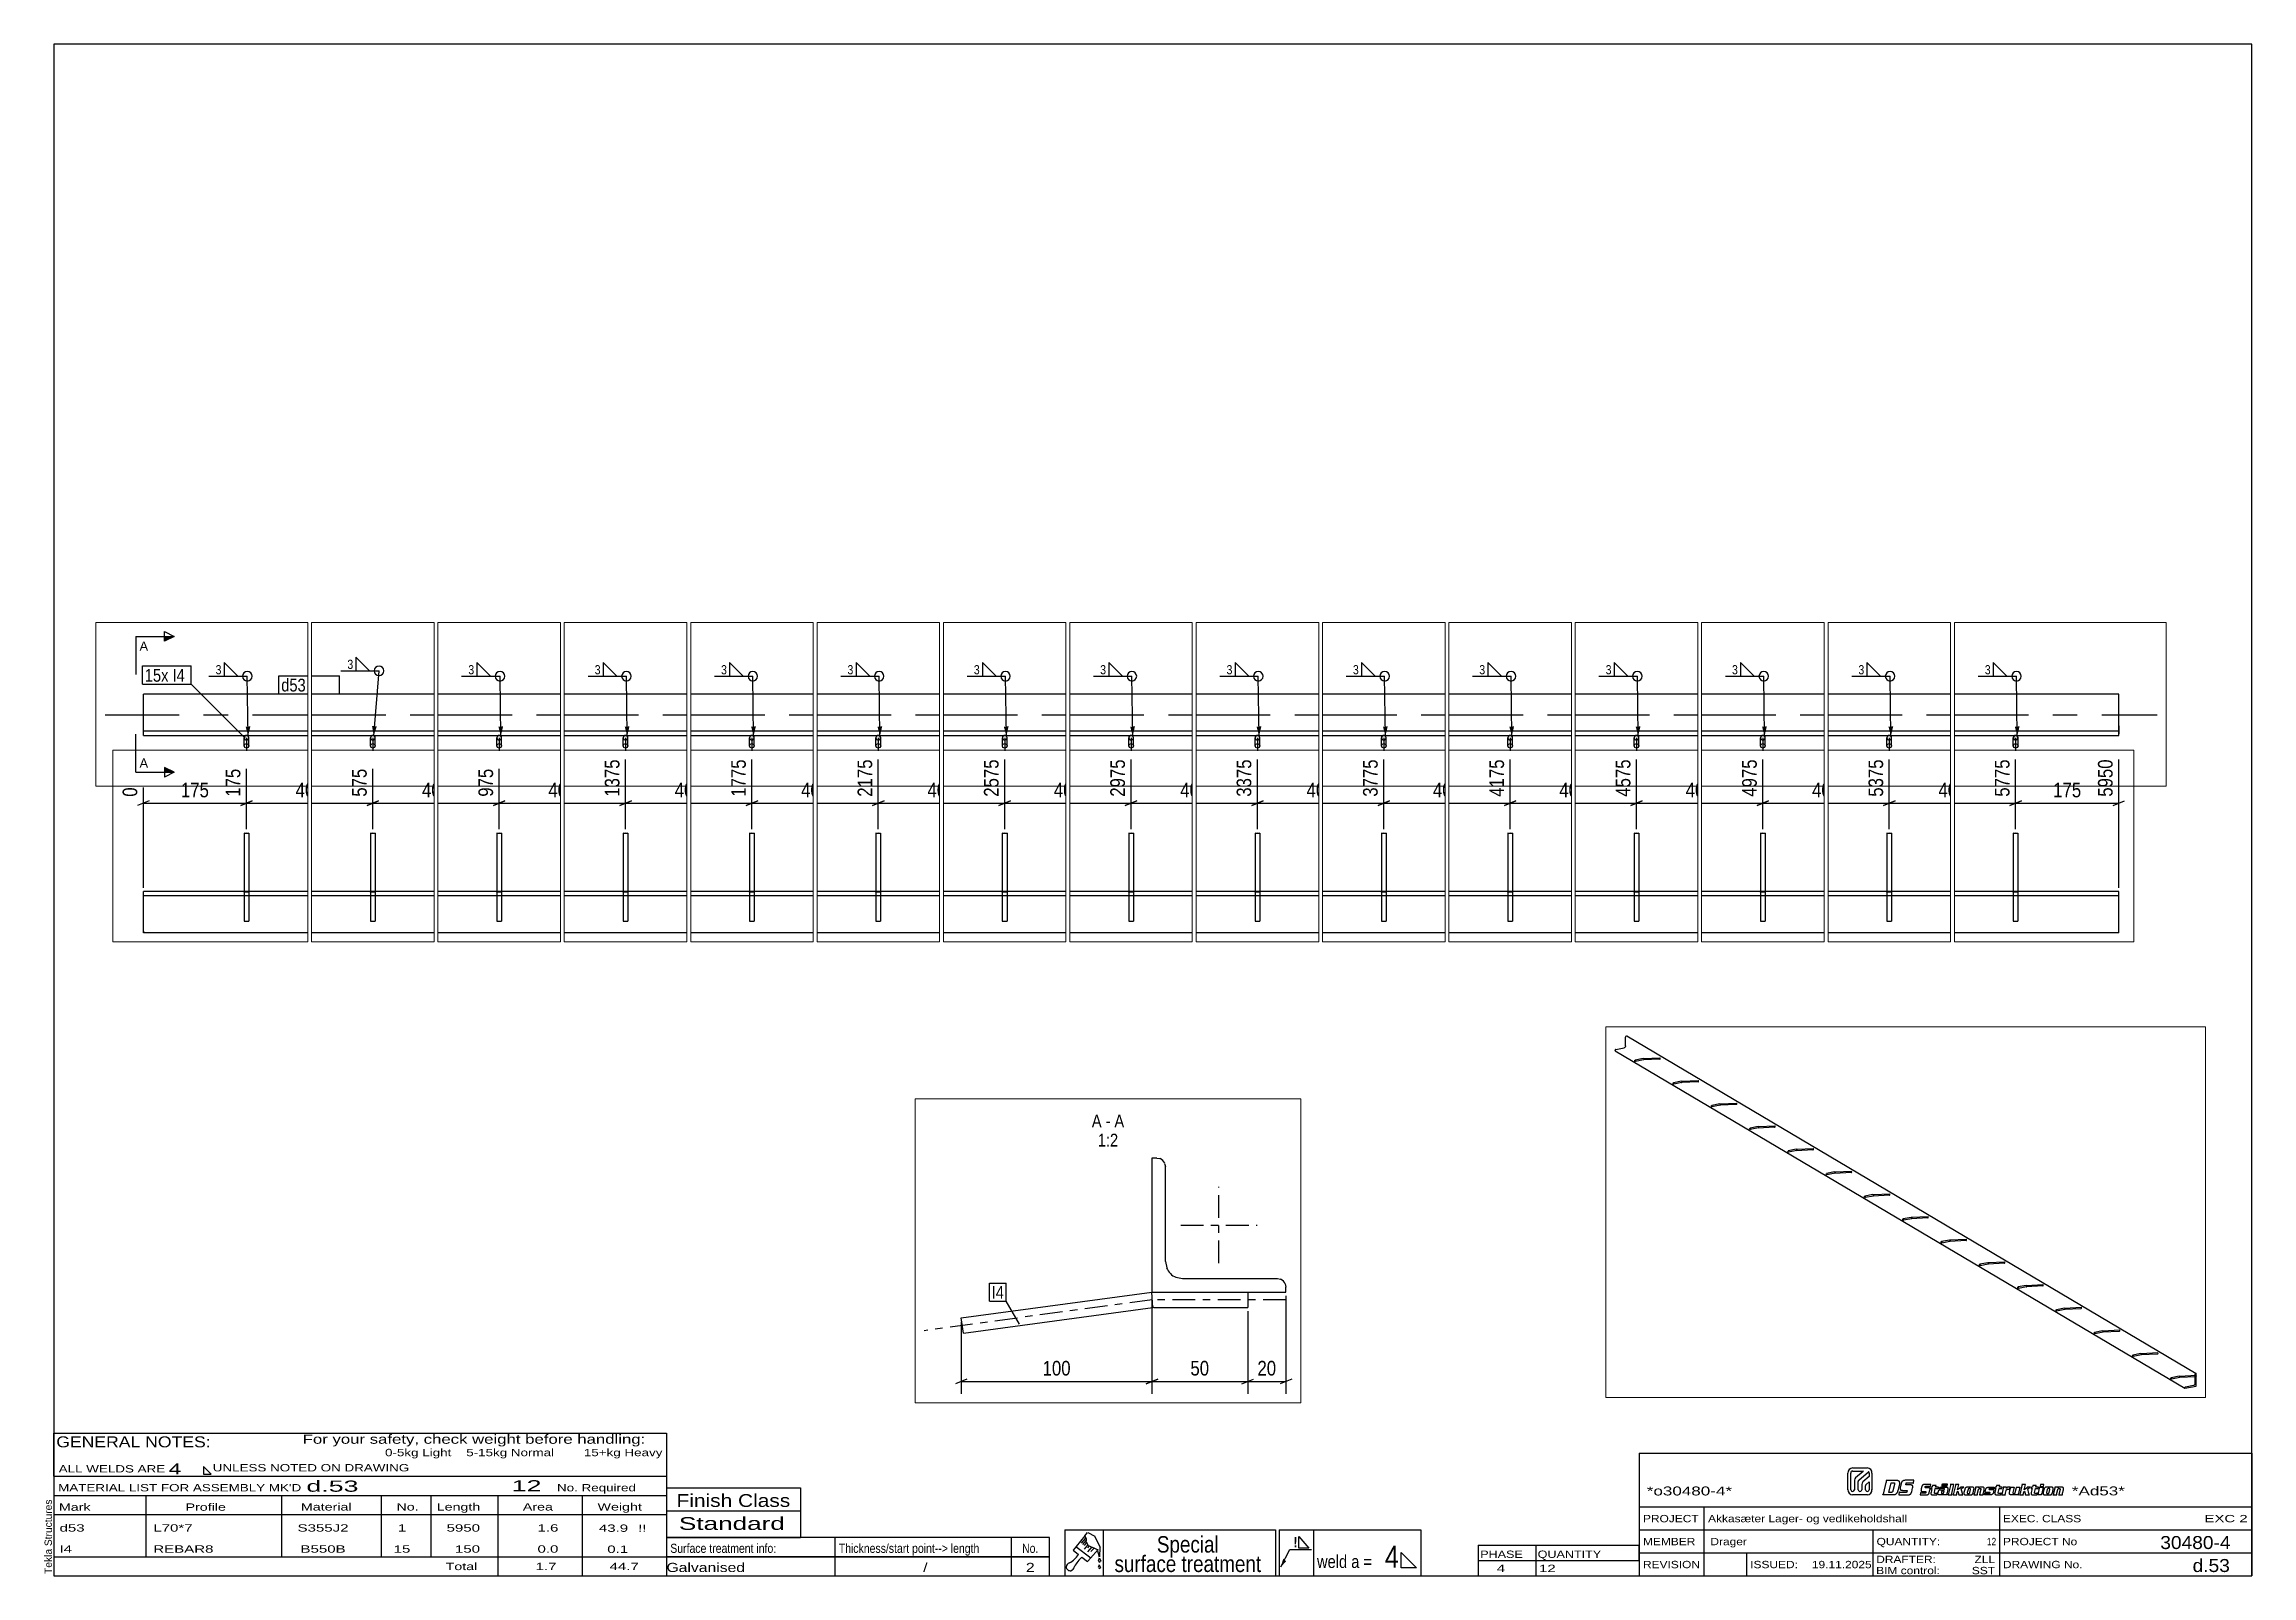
# Paper-space layout 'Layout1' of a CAD drawing. Header units: millimetres. Extents: x 2 to 579, y 5 to 405.
# The model-space entities are those that its viewports show. They can reach past a viewport. Long polylines and large blocks are cut down to what shows.
import ezdxf

# ---------------------------------------------------------------- set-up
doc = ezdxf.new("R2010")
doc.units = ezdxf.units.MM
doc.linetypes.add('DXK_LINE_DOT2', pattern=[3.9198, 1.9599, -1.9599])
doc.linetypes.add('DXK_LINE_DOT3', pattern=[5.9187, 2.979, -0.9799, 0.9799, -0.9799])
for name, color, linetype in [('GRAPHICAL_OBJECTS', 7, 'Continuous'), ('MÅLSÆTNING', 7, 'Continuous'), ('STÅL', 7, 'Continuous'), ('TEKST', 7, 'Continuous')]:
    doc.layers.add(name, color=color, linetype=linetype)
doc.layers.add('Viewport layer', color=7, linetype='Continuous', plot=False)
doc.styles.add('Arial', font='ARIAL.TTF', dxfattribs={"height": 0.2})
doc.styles.add('Arial Narrow', font='ARIALN.TTF', dxfattribs={"height": 0.2})
doc.styles.add('Arial Narrow Bold', font='ARIALNB.TTF', dxfattribs={"height": 0.2})
doc.styles.add('Arial Rounded MT Bold', font='ARLRDBD.TTF', dxfattribs={"height": 0.2})
doc.styles.add('IDAutomationHC39M', font='IDAUTOMATIONHC39M.TTF', dxfattribs={"height": 0.2})

psp = doc.layouts.get("Layout1")

# ---------------------------------------------------------------- texts
at = {"layer": 'GRAPHICAL_OBJECTS', "color": 7}
for s, height, style, width, p in [('GENERAL NOTES:', 2.8633, 'Arial Narrow', 1.4, (5.65, 38.56)), ('ALL WELDS ARE', 1.9089, 'Arial Narrow', 1.6, (6.29, 32)), ("MATERIAL LIST FOR ASSEMBLY MK'D", 1.9089, 'Arial Narrow', 1.6, (6.15, 27.06)), ('UNLESS NOTED ON DRAWING', 1.9089, 'Arial Narrow', 1.6, (46.52, 32.28)), ('d.53', 2.912, 'Arial Rounded MT Bold', 1.794707, (70.97, 26.97)), ('12', 2.912, 'Arial Rounded MT Bold', 1.794707, (124.59, 27.06)), ('No. Required', 1.9089, 'Arial Narrow', 1.6, (136.41, 27.06)), ('Mark', 1.909, 'Arial Narrow', 1.7, (6.34, 22)), ('Profile', 1.909, 'Arial Narrow', 1.7, (39.41, 22)), ('Material', 1.909, 'Arial Narrow', 1.7, (69.54, 22.06)), ('No.', 1.909, 'Arial Narrow', 1.7, (94.5, 22.06)), ('Length', 1.909, 'Arial Narrow', 1.7, (105, 22.06)), ('Area', 1.909, 'Arial Narrow', 1.7, (127.5, 22.06)), ('Weight', 1.909, 'Arial Narrow', 1.7, (147, 22.06)), ('PHASE', 1.909, 'Arial Narrow', 1.5, (377.5, 9.69)), ('QUANTITY', 1.909, 'Arial Narrow', 1.5, (392.5, 9.69))]:
    psp.add_text(s, height=height, dxfattribs=dict(at, style=style, width=width)).set_placement(p)
at = {"layer": 'GRAPHICAL_OBJECTS', "color": 7, "linetype": 'Continuous'}
for s, height, style, width, p in [('For your safety, check weight before handling:  ', 2.3861, 'Arial Narrow', 1.6, (70, 39.5)), ('0-5kg Light    5-15kg Normal        15+kg Heavy', 1.9089, 'Arial Narrow', 1.6, (91.5, 36.25)), ('4', 2.86, 'Arial Narrow', 1.794707, (35, 31.5)), ('Finish Class', 3.3405, 'Arial Narrow', 1.425378, (167.62, 23)), ('*o30480-4*', 2.333, 'IDAutomationHC39M', 1.425378, (421, 26)), ('*Ad53*', 2.333, 'IDAutomationHC39M', 1.425378, (532, 26.01)), ('d53', 1.909, 'Arial Narrow', 1.794707, (6.5, 16.56)), ('L70*7', 1.909, 'Arial Narrow', 1.794707, (31, 16.56)), ('S355J2', 1.909, 'Arial Narrow', 1.794707, (68.66, 16.56)), ('1', 1.91, 'Arial Narrow', 1.794707, (94.86, 16.56)), ('5950', 1.909, 'Arial Narrow', 1.794707, (107.58, 16.56)), ('1.6', 1.909, 'Arial Narrow', 1.794707, (131.32, 16.56)), ('43.9', 1.909, 'Arial Narrow', 1.794707, (147.34, 16.5)), ('!!', 1.909, 'Arial Narrow', 1.794707, (157.6, 16.5)), ('Standard', 3.34, 'Arial Narrow', 1.780292, (168.26, 17)), ('PROJECT', 1.909, 'Arial Narrow', 1.425378, (420, 19)), ('Akkasæter Lager- og vedlikeholdshall', 1.9089, 'Arial Narrow', 1.425378, (437, 19)), ('EXEC. CLASS', 1.9089, 'Arial Narrow', 1.425378, (514, 19)), ('EXC 2', 1.909, 'Arial Narrow', 1.780292, (566.64, 19)), ('I4', 1.909, 'Arial Narrow', 1.794707, (6.5, 11.06)), ('REBAR8', 1.909, 'Arial Narrow', 1.794707, (31, 11.06)), ('B550B', 1.909, 'Arial Narrow', 1.794707, (69.43, 11.06)), ('15', 1.909, 'Arial Narrow', 1.794707, (93.76, 11.06)), ('150', 1.909, 'Arial Narrow', 1.794707, (109.77, 11.06)), ('0.0', 1.909, 'Arial Narrow', 1.794707, (131.32, 11.06)), ('0.1', 1.909, 'Arial Narrow', 1.794707, (149.53, 11)), ('MEMBER', 1.909, 'Arial Narrow', 1.425378, (420, 13)), ('Drager', 1.909, 'Arial Narrow', 1.42538, (437.61, 13)), ('QUANTITY:', 1.909, 'Arial Narrow', 1.425378, (481, 13)), ('PROJECT No', 1.909, 'Arial Narrow', 1.425378, (514, 13)), ('30480-4', 3.397, 'Arial Rounded MT Bold', 1.1, (555.09, 12)), ('Total', 1.909, 'Arial Narrow', 1.7, (107.33, 6.5)), ('1.7', 1.909, 'Arial Narrow', 1.794707, (130.83, 6.5)), ('44.7', 1.909, 'Arial Narrow', 1.794707, (150.14, 6.5)), ('Galvanised', 2.386, 'Arial Narrow', 1.5, (165, 6)), ('/', 2.39, 'Arial Narrow', 1.5, (232.03, 6)), ('2', 2.39, 'Arial Narrow', 1.5, (258.86, 6)), ('4', 1.91, 'Arial Narrow', 1.794707, (381.82, 6)), ('12', 1.909, 'Arial Narrow', 1.794707, (392.86, 6)), ('REVISION', 1.909, 'Arial Narrow', 1.425378, (420, 7)), ('ISSUED:', 1.909, 'Arial Narrow', 1.425378, (448, 7)), ('19.11.2025', 1.909, 'Arial Narrow', 1.425378, (464.11, 7)), ('DRAFTER:', 1.909, 'Arial Narrow', 1.425378, (480.91, 8.35)), ('BIM control:', 1.9089, 'Arial Narrow', 1.425378, (480.9, 5.44)), ('SST', 1.909, 'Arial Narrow', 1.425378, (505.88, 5.43)), ('ZLL', 1.909, 'Arial Narrow', 1.425378, (506.58, 8.35)), ('DRAWING No.', 1.9089, 'Arial Narrow', 1.425378, (514, 7)), ('d.53', 3.397, 'Arial Rounded MT Bold', 1.1, (563.53, 6))]:
    psp.add_text(s, height=height, dxfattribs=dict(at, style=style, width=width)).set_placement(p)
at = {"layer": 'GRAPHICAL_OBJECTS', "color": 174, "linetype": 'Continuous', "style": 'Arial'}
psp.add_text('Tekla Structures', height=1.9102, rotation=90, dxfattribs=at).set_placement((4.5, 5.5))
at = {"layer": 'GRAPHICAL_OBJECTS', "color": 7, "linetype": 'Continuous', "style": 'Arial Narrow'}
for s, height, p in [('Surface treatment info:', 2.3861, (166, 11)), ('Thickness/start point--> length', 2.3861, (210, 11)), ('Special', 4.295, (293.07, 11.08)), ('4', 5.73, (352.61, 7.11)), ('12', 1.909, (509.81, 13)), ('surface treatment', 4.2949, (282, 6)), ('weld a =', 3.34, (334.88, 7.06))]:
    psp.add_text(s, height=height, dxfattribs=at).set_placement(p)
at = {"layer": 'GRAPHICAL_OBJECTS', "color": 7, "style": 'Arial Narrow'}
psp.add_text('No.', height=2.386, dxfattribs=at).set_placement((257.87, 11))
at = {"layer": 'GRAPHICAL_OBJECTS', "color": 2, "linetype": 'Continuous', "style": 'Arial Narrow Bold', "width": 0.99921}
psp.add_text('!', height=2.73, dxfattribs=at).set_placement((328.73, 12.42))

msp = doc.modelspace()

# ---------------------------------------------------------------- hatches: boundary and pattern name
at = {"layer": 'TEKST', "linetype": 'Continuous'}
for color, points in [(30, [(11762.4, 246.4), (11762.4, 254.5), (11778.7, 254.5)]), (3, [(11908.3, 101.5), (11904.5, 85.2), (11900.2, 101.4)]), (3, [(12308.5, 101.7), (12303.1, 85.8), (12300.4, 102.3)]), (3, [(12708.3, 101.5), (12704.5, 85.2), (12700.2, 101.4)]), (3, [(13108.3, 101.5), (13104.5, 85.2), (13100.2, 101.4)]), (3, [(13508.3, 101.5), (13504.5, 85.2), (13500.2, 101.4)]), (3, [(13908.3, 101.5), (13904.5, 85.2), (13900.2, 101.4)]), (3, [(14308.3, 101.5), (14304.5, 85.2), (14300.2, 101.4)]), (3, [(14708.3, 101.5), (14704.5, 85.2), (14700.2, 101.4)]), (3, [(15108.3, 101.5), (15104.5, 85.2), (15100.2, 101.4)]), (3, [(15508.3, 101.5), (15504.5, 85.2), (15500.2, 101.4)]), (3, [(15908.3, 101.5), (15904.5, 85.2), (15900.2, 101.4)]), (3, [(16308.3, 101.5), (16304.5, 85.2), (16300.2, 101.4)]), (3, [(16708.3, 101.5), (16704.5, 85.2), (16700.2, 101.4)]), (3, [(17108.3, 101.5), (17104.5, 85.2), (17100.2, 101.4)]), (3, [(17508.3, 101.5), (17504.5, 85.2), (17500.2, 101.4)]), (30, [(11762.4, 23.7), (11762.4, 31.8), (11778.7, 23.7)])]:
    msp.add_hatch(color=color, dxfattribs=at).paths.add_polyline_path(points)

# ---------------------------------------------------------------- linework, layer by layer
at = {"layer": 'MÅLSÆTNING', "color": 7, "linetype": 'Continuous'}
for p, q in [((27705.6, 191.7), (27705.6, 309.9)), ((27705.6, 191.7), (27705.6, 309.9)), ((28105.6, 191.7), (28105.6, 309.9)), ((28105.6, 191.7), (28105.6, 309.9)), ((28505.6, 191.7), (28505.6, 309.9)), ((28505.6, 191.7), (28505.6, 309.9)), ((28905.6, 191.7), (28905.6, 309.9)), ((29305.6, 191.7), (29305.6, 309.9)), ((29305.6, 191.7), (29305.6, 309.9)), ((29705.6, 191.7), (29705.6, 309.9)), ((29705.6, 191.7), (29705.6, 309.9)), ((30105.6, 191.7), (30105.6, 309.9)), ((30105.6, 191.7), (30105.6, 309.9)), ((30505.6, 191.7), (30505.6, 309.9)), ((30905.6, 191.7), (30905.6, 309.9)), ((30905.6, 191.7), (30905.6, 309.9)), ((31305.6, 191.7), (31305.6, 309.9)), ((31305.6, 191.7), (31305.6, 309.9)), ((31705.6, 191.7), (31705.6, 309.9)), ((31705.6, 191.7), (31705.6, 309.9)), ((32105.6, 191.7), (32105.6, 309.9)), ((32280.6, 92.1), (32280.6, 309.9)), ((26505.6, 191.7), (26505.6, 294.1)), ((26505.6, 191.7), (26505.6, 294.1)), ((26905.6, 191.7), (26905.6, 294.1)), ((26905.6, 191.7), (26905.6, 294.1)), ((27305.6, 191.7), (27305.6, 294.1)), ((26330.6, 92.1), (26330.6, 262.4)), ((26340.4, 239.4), (26320.9, 231.6)), ((26330.6, 235.5), (26505.6, 235.5)), ((26515.4, 239.4), (26495.9, 231.6)), ((26495.9, 231.6), (26515.4, 239.4)), ((26505.6, 235.5), (26905.6, 235.5)), ((26915.4, 239.4), (26895.9, 231.6)), ((26895.9, 231.6), (26915.4, 239.4)), ((26905.6, 235.5), (27305.6, 235.5)), ((27295.9, 231.6), (27315.4, 239.4)), ((27305.6, 235.5), (27705.6, 235.5)), ((27715.4, 239.4), (27695.9, 231.6)), ((27695.9, 231.6), (27715.4, 239.4)), ((27705.6, 235.5), (28105.6, 235.5)), ((28115.4, 239.4), (28095.9, 231.6)), ((28095.9, 231.6), (28115.4, 239.4)), ((28105.6, 235.5), (28505.6, 235.5)), ((28515.4, 239.4), (28495.9, 231.6)), ((28495.9, 231.6), (28515.4, 239.4)), ((28505.6, 235.5), (28905.6, 235.5)), ((28895.9, 231.6), (28915.4, 239.4)), ((28905.6, 235.5), (29305.6, 235.5)), ((29315.4, 239.4), (29295.9, 231.6)), ((29295.9, 231.6), (29315.4, 239.4)), ((29305.6, 235.5), (29705.6, 235.5)), ((29715.4, 239.4), (29695.9, 231.6)), ((29695.9, 231.6), (29715.4, 239.4)), ((29705.6, 235.5), (30105.6, 235.5)), ((30115.4, 239.4), (30095.9, 231.6)), ((30095.9, 231.6), (30115.4, 239.4)), ((30105.6, 235.5), (30505.6, 235.5)), ((30495.9, 231.6), (30515.4, 239.4)), ((30505.6, 235.5), (30905.6, 235.5)), ((30915.4, 239.4), (30895.9, 231.6)), ((30895.9, 231.6), (30915.4, 239.4)), ((30905.6, 235.5), (31305.6, 235.5)), ((31315.4, 239.4), (31295.9, 231.6)), ((31295.9, 231.6), (31315.4, 239.4)), ((31305.6, 235.5), (31705.6, 235.5)), ((31715.4, 239.4), (31695.9, 231.6)), ((31695.9, 231.6), (31715.4, 239.4)), ((31705.6, 235.5), (32105.6, 235.5)), ((32095.9, 231.6), (32115.4, 239.4)), ((32105.6, 235.5), (32280.6, 235.5)), ((32270.9, 231.6), (32290.4, 239.4)), ((37722.1, 55.9), (37722.1, 4.8)), ((37722.1, 55.9), (37722.1, 4.8)), ((37772.1, 47.9), (37772.1, 4.8)), ((37792.1, 55.9), (37792.1, 4.8)), ((37622.5, 42.4), (37622.5, 4.8)), ((37625.5, 12.4), (37619.5, 10)), ((37725.1, 12.4), (37719.1, 10)), ((37719.1, 10), (37725.1, 12.4)), ((37769.1, 10), (37775.1, 12.4)), ((37795.1, 12.4), (37789.1, 10)), ((37622.5, 11.2), (37722.1, 11.2)), ((37772.1, 11.2), (37792.1, 11.2))]:
    msp.add_line(p, q, dxfattribs=at)
at = {"layer": 'STÅL', "color": 2, "linetype": 'Continuous'}
for p, q in [((102.9, 1884.4), (102.6, 1882.7)), ((102.6, 1836.2), (102.6, 1882.7)), ((103.7, 1885.9), (102.9, 1884.4)), ((105, 1887.1), (103.7, 1885.9)), ((106.5, 1887.7), (105, 1887.1)), ((106.5, 1887.7), (108.6, 1888.1)), ((108.6, 1888.1), (3083.6, 125.7)), ((102.6, 1836.2), (102, 1832.8)), ((51.9, 1817.7), (94.8, 1826.2)), ((97.7, 1827.4), (94.8, 1826.2)), ((100.3, 1829.8), (97.7, 1827.4)), ((102, 1832.8), (100.3, 1829.8)), ((48.3, 1814.4), (48, 1812.7)), ((48, 1810.4), (48, 1812.7)), ((48, 1810.4), (3023, 48)), ((49.1, 1815.9), (48.3, 1814.4)), ((50.4, 1817.1), (49.1, 1815.9)), ((51.9, 1817.7), (50.4, 1817.1)), ((26501.6, 184.6), (26502.8, 185)), ((26501.6, 184.6), (26501.6, 85.6)), ((26502.8, 185), (26505.6, 185.2)), ((26505.6, 185.2), (26508.5, 185)), ((26508.5, 185), (26509.6, 184.6)), ((26509.6, 184.6), (26509.6, 85.6)), ((26901.6, 184.6), (26902.8, 185)), ((26901.6, 184.6), (26901.6, 85.6)), ((26902.8, 185), (26905.6, 185.2)), ((26905.6, 185.2), (26908.5, 185)), ((26908.5, 185), (26909.6, 184.6)), ((26909.6, 184.6), (26909.6, 85.6)), ((27301.6, 184.6), (27302.8, 185)), ((27301.6, 184.6), (27301.6, 85.6)), ((27302.8, 185), (27305.6, 185.2)), ((27305.6, 185.2), (27308.5, 185)), ((27308.5, 185), (27309.6, 184.6)), ((27309.6, 184.6), (27309.6, 85.6)), ((27701.6, 184.6), (27702.8, 185)), ((27701.6, 184.6), (27701.6, 85.6)), ((27702.8, 185), (27705.6, 185.2)), ((27705.6, 185.2), (27708.5, 185)), ((27708.5, 185), (27709.6, 184.6)), ((27709.6, 184.6), (27709.6, 85.6)), ((28101.6, 184.6), (28102.8, 185)), ((28101.6, 184.6), (28101.6, 85.6)), ((28102.8, 185), (28105.6, 185.2)), ((28105.6, 185.2), (28108.5, 185)), ((28108.5, 185), (28109.6, 184.6)), ((28109.6, 184.6), (28109.6, 85.6)), ((28501.6, 184.6), (28502.8, 185)), ((28501.6, 184.6), (28501.6, 85.6)), ((28502.8, 185), (28505.6, 185.2)), ((28505.6, 185.2), (28508.5, 185)), ((28508.5, 185), (28509.6, 184.6)), ((28509.6, 184.6), (28509.6, 85.6)), ((28901.6, 184.6), (28902.8, 185)), ((28901.6, 184.6), (28901.6, 85.6)), ((28902.8, 185), (28905.6, 185.2)), ((28905.6, 185.2), (28908.5, 185)), ((28908.5, 185), (28909.6, 184.6)), ((28909.6, 184.6), (28909.6, 85.6)), ((29301.6, 184.6), (29302.8, 185)), ((29301.6, 184.6), (29301.6, 85.6)), ((29302.8, 185), (29305.6, 185.2)), ((29305.6, 185.2), (29308.5, 185)), ((29308.5, 185), (29309.6, 184.6)), ((29309.6, 184.6), (29309.6, 85.6)), ((29701.6, 184.6), (29702.8, 185)), ((29701.6, 184.6), (29701.6, 85.6)), ((29702.8, 185), (29705.6, 185.2)), ((29705.6, 185.2), (29708.5, 185)), ((29708.5, 185), (29709.6, 184.6)), ((29709.6, 184.6), (29709.6, 85.6)), ((30101.6, 184.6), (30102.8, 185)), ((30101.6, 184.6), (30101.6, 85.6)), ((30102.8, 185), (30105.6, 185.2)), ((30105.6, 185.2), (30108.5, 185)), ((30108.5, 185), (30109.6, 184.6)), ((30109.6, 184.6), (30109.6, 85.6)), ((30501.6, 184.6), (30502.8, 185)), ((30501.6, 184.6), (30501.6, 85.6)), ((30502.8, 185), (30505.6, 185.2)), ((30505.6, 185.2), (30508.5, 185)), ((30508.5, 185), (30509.6, 184.6)), ((30509.6, 184.6), (30509.6, 85.6)), ((30901.6, 184.6), (30902.8, 185)), ((30901.6, 184.6), (30901.6, 85.6)), ((30902.8, 185), (30905.6, 185.2)), ((30905.6, 185.2), (30908.5, 185)), ((30908.5, 185), (30909.6, 184.6)), ((30909.6, 184.6), (30909.6, 85.6)), ((31301.6, 184.6), (31302.8, 185)), ((31301.6, 184.6), (31301.6, 85.6)), ((31302.8, 185), (31305.6, 185.2)), ((31305.6, 185.2), (31308.5, 185)), ((31308.5, 185), (31309.6, 184.6)), ((31309.6, 184.6), (31309.6, 85.6)), ((31701.6, 184.6), (31702.8, 185)), ((31701.6, 184.6), (31701.6, 85.6)), ((31702.8, 185), (31705.6, 185.2)), ((31705.6, 185.2), (31708.5, 185)), ((31708.5, 185), (31709.6, 184.6)), ((31709.6, 184.6), (31709.6, 85.6)), ((32101.6, 184.6), (32102.8, 185)), ((32101.6, 184.6), (32101.6, 85.6)), ((32102.8, 185), (32105.6, 185.2)), ((32105.6, 185.2), (32108.5, 185)), ((32108.5, 185), (32109.6, 184.6)), ((32109.6, 184.6), (32109.6, 85.6)), ((11726.7, 86.4), (11726.7, 156.4)), ((12005.7, 156.4), (11726.7, 156.4)), ((12405.7, 156.4), (12197.7, 156.4)), ((12805.7, 156.4), (12597.7, 156.4)), ((13205.7, 156.4), (12997.7, 156.4)), ((13605.7, 156.4), (13397.7, 156.4)), ((14005.7, 156.4), (13797.7, 156.4)), ((14405.7, 156.4), (14197.7, 156.4)), ((14805.7, 156.4), (14597.7, 156.4)), ((15205.7, 156.4), (14997.7, 156.4)), ((15605.7, 156.4), (15397.7, 156.4)), ((16005.7, 156.4), (15797.7, 156.4)), ((16405.7, 156.4), (16197.7, 156.4)), ((16805.7, 156.4), (16597.7, 156.4)), ((17205.7, 156.4), (16997.7, 156.4)), ((17676.7, 156.4), (17397.7, 156.4)), ((17676.7, 86.4), (17676.7, 156.4)), ((37724.6, 127.9), (37722.1, 127.9)), ((37722.1, 127.9), (37722.1, 57.9)), ((37724.6, 127.9), (37726.3, 127.6)), ((3077.6, 120.3), (3077.9, 122)), ((3077.6, 73.8), (3077.6, 120.3)), ((3077.9, 122), (3078.7, 123.5)), ((3078.7, 123.5), (3080, 124.7)), ((3080, 124.7), (3081.5, 125.3)), ((3083.6, 125.7), (3081.5, 125.3)), ((3083.6, 60), (3083.6, 125.7)), ((37728.7, 125.1), (37729.1, 123.4)), ((37729.1, 73.9), (37729.1, 123.4)), ((3083.9, 111.1), (3083.6, 114.1)), ((3083.6, 110.4), (3083.9, 111.1)), ((12005.7, 93.4), (11726.7, 93.4)), ((12405.7, 93.4), (12197.7, 93.4)), ((12805.7, 93.4), (12597.7, 93.4)), ((13205.7, 93.4), (12997.7, 93.4)), ((13605.7, 93.4), (13397.7, 93.4)), ((14005.7, 93.4), (13797.7, 93.4)), ((14405.7, 93.4), (14197.7, 93.4)), ((14805.7, 93.4), (14597.7, 93.4)), ((15205.7, 93.4), (14997.7, 93.4)), ((15605.7, 93.4), (15397.7, 93.4)), ((16005.7, 93.4), (15797.7, 93.4)), ((16405.7, 93.4), (16197.7, 93.4)), ((16805.7, 93.4), (16597.7, 93.4)), ((17205.7, 93.4), (16997.7, 93.4)), ((17676.7, 93.4), (17397.7, 93.4)), ((11726.7, 86.4), (12005.7, 86.4)), ((11897.7, 68.9), (11897.7, 82.4)), ((11905.7, 68.9), (11905.7, 82.4)), ((12197.7, 86.4), (12405.7, 86.4)), ((12297.7, 68.9), (12297.7, 82.4)), ((12305.7, 68.9), (12305.7, 82.4)), ((12597.7, 86.4), (12805.7, 86.4)), ((12697.7, 68.9), (12697.7, 82.4)), ((12705.7, 68.9), (12705.7, 82.4)), ((12997.7, 86.4), (13205.7, 86.4)), ((13097.7, 68.9), (13097.7, 82.4)), ((13105.7, 68.9), (13105.7, 82.4)), ((13397.7, 86.4), (13605.7, 86.4)), ((13497.7, 68.9), (13497.7, 82.4)), ((13505.7, 68.9), (13505.7, 82.4)), ((13797.7, 86.4), (14005.7, 86.4)), ((13897.7, 68.9), (13897.7, 82.4)), ((13905.7, 68.9), (13905.7, 82.4)), ((14197.7, 86.4), (14405.7, 86.4)), ((14297.7, 68.9), (14297.7, 82.4)), ((14305.7, 68.9), (14305.7, 82.4)), ((14597.7, 86.4), (14805.7, 86.4)), ((14697.7, 68.9), (14697.7, 82.4)), ((14705.7, 68.9), (14705.7, 82.4)), ((14997.7, 86.4), (15205.7, 86.4)), ((15097.7, 68.9), (15097.7, 82.4)), ((15105.7, 68.9), (15105.7, 82.4)), ((15397.7, 86.4), (15605.7, 86.4)), ((15497.7, 68.9), (15497.7, 82.4)), ((15505.7, 68.9), (15505.7, 82.4)), ((15797.7, 86.4), (16005.7, 86.4)), ((15897.7, 68.9), (15897.7, 82.4)), ((15905.7, 68.9), (15905.7, 82.4)), ((16197.7, 86.4), (16405.7, 86.4)), ((16297.7, 68.9), (16297.7, 82.4)), ((16305.7, 68.9), (16305.7, 82.4)), ((16597.7, 86.4), (16805.7, 86.4)), ((16697.7, 68.9), (16697.7, 82.4)), ((16705.7, 68.9), (16705.7, 82.4)), ((16997.7, 86.4), (17205.7, 86.4)), ((17097.7, 68.9), (17097.7, 82.4)), ((17105.7, 68.9), (17105.7, 82.4)), ((17397.7, 86.4), (17676.7, 86.4)), ((17497.7, 68.9), (17497.7, 82.4)), ((17505.7, 68.9), (17505.7, 82.4)), ((26330.6, 15.6), (26330.6, 85.6)), ((26609.6, 85.6), (26330.6, 85.6)), ((27009.6, 85.6), (26801.6, 85.6)), ((27409.6, 85.6), (27201.6, 85.6)), ((27809.6, 85.6), (27601.6, 85.6)), ((28209.6, 85.6), (28001.6, 85.6)), ((28609.6, 85.6), (28401.6, 85.6)), ((29009.6, 85.6), (28801.6, 85.6)), ((29409.6, 85.6), (29201.6, 85.6)), ((29809.6, 85.6), (29601.6, 85.6)), ((30209.6, 85.6), (30001.6, 85.6)), ((30609.6, 85.6), (30401.6, 85.6)), ((31009.6, 85.6), (30801.6, 85.6)), ((31409.6, 85.6), (31201.6, 85.6)), ((31809.6, 85.6), (31601.6, 85.6)), ((32280.6, 85.6), (32001.6, 85.6)), ((32280.6, 15.6), (32280.6, 85.6)), ((3075.3, 67.4), (3077, 70.5)), ((3077, 70.5), (3077.6, 73.8)), ((26609.6, 78.6), (26330.6, 78.6)), ((27009.6, 78.6), (26801.6, 78.6)), ((27409.6, 78.6), (27201.6, 78.6)), ((27809.6, 78.6), (27601.6, 78.6)), ((28209.6, 78.6), (28001.6, 78.6)), ((28609.6, 78.6), (28401.6, 78.6)), ((29009.6, 78.6), (28801.6, 78.6)), ((29409.6, 78.6), (29201.6, 78.6)), ((29809.6, 78.6), (29601.6, 78.6)), ((30209.6, 78.6), (30001.6, 78.6)), ((30609.6, 78.6), (30401.6, 78.6)), ((31009.6, 78.6), (30801.6, 78.6)), ((31409.6, 78.6), (31201.6, 78.6)), ((31809.6, 78.6), (31601.6, 78.6)), ((32280.6, 78.6), (32001.6, 78.6)), ((37729.1, 73.9), (37729.8, 70.5)), ((3023, 48), (3083.6, 60)), ((3026.9, 55.3), (3069.8, 63.8)), ((3069.8, 63.8), (3072.7, 65)), ((3072.7, 65), (3075.3, 67.4)), ((11898.8, 66.1), (11897.7, 68.9)), ((11901.7, 64.9), (11898.8, 66.1)), ((11904.5, 66.1), (11901.7, 64.9)), ((11905.7, 68.9), (11904.5, 66.1)), ((12298.8, 66.1), (12297.7, 68.9)), ((12301.7, 64.9), (12298.8, 66.1)), ((12304.5, 66.1), (12301.7, 64.9)), ((12305.7, 68.9), (12304.5, 66.1)), ((12698.8, 66.1), (12697.7, 68.9)), ((12701.7, 64.9), (12698.8, 66.1)), ((12704.5, 66.1), (12701.7, 64.9)), ((12705.7, 68.9), (12704.5, 66.1)), ((13098.8, 66.1), (13097.7, 68.9)), ((13101.7, 64.9), (13098.8, 66.1)), ((13104.5, 66.1), (13101.7, 64.9)), ((13105.7, 68.9), (13104.5, 66.1)), ((13498.8, 66.1), (13497.7, 68.9)), ((13501.7, 64.9), (13498.8, 66.1)), ((13504.5, 66.1), (13501.7, 64.9)), ((13505.7, 68.9), (13504.5, 66.1)), ((13898.8, 66.1), (13897.7, 68.9)), ((13901.7, 64.9), (13898.8, 66.1)), ((13904.5, 66.1), (13901.7, 64.9)), ((13905.7, 68.9), (13904.5, 66.1)), ((14298.8, 66.1), (14297.7, 68.9)), ((14301.7, 64.9), (14298.8, 66.1)), ((14304.5, 66.1), (14301.7, 64.9)), ((14305.7, 68.9), (14304.5, 66.1)), ((14698.9, 66.1), (14697.7, 68.9)), ((14701.7, 64.9), (14698.9, 66.1)), ((14704.5, 66.1), (14701.7, 64.9)), ((14705.7, 68.9), (14704.5, 66.1)), ((15098.9, 66.1), (15097.7, 68.9)), ((15101.7, 64.9), (15098.9, 66.1)), ((15104.5, 66.1), (15101.7, 64.9)), ((15105.7, 68.9), (15104.5, 66.1)), ((15498.9, 66.1), (15497.7, 68.9)), ((15501.7, 64.9), (15498.9, 66.1)), ((15504.5, 66.1), (15501.7, 64.9)), ((15505.7, 68.9), (15504.5, 66.1)), ((15898.9, 66.1), (15897.7, 68.9)), ((15901.7, 64.9), (15898.9, 66.1)), ((15904.5, 66.1), (15901.7, 64.9)), ((15905.7, 68.9), (15904.5, 66.1)), ((16298.9, 66.1), (16297.7, 68.9)), ((16301.7, 64.9), (16298.9, 66.1)), ((16304.5, 66.1), (16301.7, 64.9)), ((16305.7, 68.9), (16304.5, 66.1)), ((16698.9, 66.1), (16697.7, 68.9)), ((16701.7, 64.9), (16698.9, 66.1)), ((16704.5, 66.1), (16701.7, 64.9)), ((16705.7, 68.9), (16704.5, 66.1)), ((17098.9, 66.1), (17097.7, 68.9)), ((17101.7, 64.9), (17098.9, 66.1)), ((17104.5, 66.1), (17101.7, 64.9)), ((17105.7, 68.9), (17104.5, 66.1)), ((17498.9, 66.1), (17497.7, 68.9)), ((17501.7, 64.9), (17498.9, 66.1)), ((17504.5, 66.1), (17501.7, 64.9)), ((17505.7, 68.9), (17504.5, 66.1)), ((37622.5, 44.4), (37722.1, 57.9)), ((37722.6, 49.9), (37722.1, 57.9)), ((37722.1, 57.9), (37792.1, 57.9)), ((37734.6, 65.6), (37738.1, 64.9)), ((37738.1, 64.9), (37787.6, 64.9)), ((37772.1, 57.9), (37772.1, 49.9)), ((37787.6, 64.9), (37789.3, 64.6)), ((37791.7, 62.1), (37792.1, 60.4)), ((37792.1, 57.9), (37792.1, 60.4)), ((3023, 50.3), (3023.3, 52)), ((3023, 50.3), (3023, 48)), ((3023.3, 52), (3024.1, 53.6)), ((3024.1, 53.6), (3025.4, 54.7)), ((3025.4, 54.7), (3026.9, 55.3)), ((37623.6, 36.4), (37722.6, 49.9)), ((37723.1, 49.9), (37722.6, 49.9)), ((37723.1, 49.9), (37772.1, 49.9)), ((37623.6, 36.4), (37622.5, 44.4)), ((26609.6, 15.6), (26330.6, 15.6)), ((27009.6, 15.6), (26801.6, 15.6)), ((27409.6, 15.6), (27201.6, 15.6)), ((27809.6, 15.6), (27601.6, 15.6)), ((28209.6, 15.6), (28001.6, 15.6)), ((28609.6, 15.6), (28401.6, 15.6)), ((29009.6, 15.6), (28801.6, 15.6)), ((29409.6, 15.6), (29201.6, 15.6)), ((29809.6, 15.6), (29601.6, 15.6)), ((30209.6, 15.6), (30001.6, 15.6)), ((30609.6, 15.6), (30401.6, 15.6)), ((31009.6, 15.6), (30801.6, 15.6)), ((31409.6, 15.6), (31201.6, 15.6)), ((31809.6, 15.6), (31601.6, 15.6)), ((32280.6, 15.6), (32001.6, 15.6))]:
    msp.add_line(p, q, dxfattribs=at)
at = {"layer": 'STÅL', "color": 7, "linetype": 'DXK_LINE_DOT2'}
for p, q in [((194.6, 1770.2), (152.8, 1762)), ((194.6, 1770.2), (195.2, 1770.3)), ((196.1, 1770.5), (197, 1770.6)), ((196.1, 1770.5), (197.5, 1768.6)), ((281.4, 1767.2), (196.1, 1762.9)), ((197, 1770.6), (282.4, 1774.8)), ((197.1, 1763.2), (197.9, 1765.5)), ((197.5, 1768.6), (197.9, 1765.5)), ((281.4, 1767.2), (283, 1767.4)), ((283.6, 1772.8), (282.4, 1774.8)), ((283, 1767.4), (283.9, 1769.8)), ((283.9, 1769.8), (283.6, 1772.8)), ((150.8, 1759.4), (151.4, 1761.7)), ((151.4, 1756.4), (150.8, 1759.4)), ((151.4, 1761.7), (152.8, 1762)), ((152.8, 1754.4), (151.4, 1756.4)), ((152.8, 1762), (154.2, 1760)), ((154.2, 1754.7), (152.8, 1754.4)), ((197.1, 1763.2), (154.2, 1754.7)), ((154.2, 1760), (154.8, 1757)), ((154.8, 1757), (154.2, 1754.7)), ((195.8, 1762.9), (196.1, 1762.9)), ((394.6, 1651.8), (352.8, 1643.5)), ((394.6, 1651.8), (395.2, 1651.9)), ((396.1, 1652), (397, 1652.1)), ((396.1, 1652), (397.5, 1650.1)), ((397, 1652.1), (482.4, 1656.3)), ((397.5, 1650.1), (397.9, 1647)), ((481.4, 1648.7), (483, 1649)), ((483.6, 1654.4), (482.4, 1656.3)), ((483, 1649), (483.9, 1651.3)), ((483.9, 1651.3), (483.6, 1654.4)), ((350.8, 1640.9), (351.4, 1643.2)), ((351.4, 1637.9), (350.8, 1640.9)), ((351.4, 1643.2), (352.8, 1643.5)), ((352.8, 1636), (351.4, 1637.9)), ((352.8, 1643.5), (354.2, 1641.5)), ((397.1, 1644.7), (354.2, 1636.2)), ((354.2, 1641.5), (354.8, 1638.5)), ((354.8, 1638.5), (354.2, 1636.2)), ((395.8, 1644.4), (396.1, 1644.4)), ((481.4, 1648.7), (396.1, 1644.4)), ((397.1, 1644.7), (397.9, 1647)), ((354.2, 1636.2), (352.8, 1636)), ((596.1, 1533.6), (597.5, 1531.6)), ((596.1, 1533.6), (597, 1533.6)), ((597, 1533.6), (682.4, 1537.8)), ((683.6, 1535.9), (682.4, 1537.8)), ((683.9, 1532.8), (683.6, 1535.9)), ((550.8, 1522.4), (551.4, 1524.7)), ((551.4, 1519.4), (550.8, 1522.4)), ((551.4, 1524.7), (552.8, 1525)), ((594.6, 1533.3), (552.8, 1525)), ((552.8, 1525), (554.2, 1523.1)), ((597.1, 1526.2), (554.2, 1517.8)), ((554.2, 1523.1), (554.8, 1520.1)), ((594.6, 1533.3), (595.2, 1533.4)), ((595.8, 1526), (596.1, 1526)), ((681.4, 1530.2), (596.1, 1526)), ((597.1, 1526.2), (597.9, 1528.6)), ((597.5, 1531.6), (597.9, 1528.6)), ((681.4, 1530.2), (683, 1530.5)), ((683, 1530.5), (683.9, 1532.8)), ((552.8, 1517.5), (551.4, 1519.4)), ((554.2, 1517.8), (552.8, 1517.5)), ((554.8, 1520.1), (554.2, 1517.8)), ((797, 1415.1), (882.4, 1419.4)), ((883.6, 1417.4), (882.4, 1419.4)), ((794.6, 1414.8), (752.8, 1406.5)), ((797.1, 1407.7), (754.2, 1399.3)), ((794.6, 1414.8), (795.2, 1414.9)), ((795.8, 1407.5), (796.1, 1407.5)), ((796.1, 1415.1), (797.5, 1413.1)), ((796.1, 1415.1), (797, 1415.1)), ((881.4, 1411.7), (796.1, 1407.5)), ((797.1, 1407.7), (797.9, 1410.1)), ((797.5, 1413.1), (797.9, 1410.1)), ((881.4, 1411.7), (883, 1412)), ((883, 1412), (883.9, 1414.4)), ((883.9, 1414.4), (883.6, 1417.4)), ((750.8, 1404), (751.4, 1406.3)), ((751.4, 1400.9), (750.8, 1404)), ((751.4, 1406.3), (752.8, 1406.5)), ((752.8, 1399), (751.4, 1400.9)), ((752.8, 1406.5), (754.2, 1404.6)), ((754.2, 1399.3), (752.8, 1399)), ((754.2, 1404.6), (754.8, 1401.6)), ((754.8, 1401.6), (754.2, 1399.3)), ((994.6, 1296.3), (952.8, 1288.1)), ((994.6, 1296.3), (995.2, 1296.4)), ((996.1, 1296.6), (997.5, 1294.6)), ((996.1, 1296.6), (997, 1296.6)), ((1081.4, 1293.3), (996.1, 1289)), ((997, 1296.6), (1082.4, 1300.9)), ((997.1, 1289.3), (997.9, 1291.6)), ((997.5, 1294.6), (997.9, 1291.6)), ((1081.4, 1293.3), (1083, 1293.5)), ((1083.6, 1298.9), (1082.4, 1300.9)), ((1083, 1293.5), (1083.9, 1295.9)), ((1083.9, 1295.9), (1083.6, 1298.9)), ((950.8, 1285.5), (951.4, 1287.8)), ((951.4, 1282.5), (950.8, 1285.5)), ((951.4, 1287.8), (952.8, 1288)), ((952.8, 1280.5), (951.4, 1282.5)), ((952.8, 1288), (954.2, 1286.1)), ((954.2, 1280.8), (952.8, 1280.5)), ((997.1, 1289.3), (954.2, 1280.8)), ((954.2, 1286.1), (954.8, 1283.1)), ((954.8, 1283.1), (954.2, 1280.8)), ((995.8, 1289), (996.1, 1289)), ((1194.6, 1177.8), (1152.8, 1169.6)), ((1194.6, 1177.8), (1195.2, 1177.9)), ((1196.1, 1178.1), (1197, 1178.2)), ((1196.1, 1178.1), (1197.5, 1176.2)), ((1197, 1178.2), (1282.4, 1182.4)), ((1197.5, 1176.2), (1197.9, 1173.1)), ((1283.6, 1180.4), (1282.4, 1182.4)), ((1283, 1175.1), (1283.9, 1177.4)), ((1283.9, 1177.4), (1283.6, 1180.4)), ((1150.8, 1167), (1151.4, 1169.3)), ((1151.4, 1164), (1150.8, 1167)), ((1151.4, 1169.3), (1152.8, 1169.6)), ((1152.8, 1169.6), (1154.2, 1167.6)), ((1197.1, 1170.8), (1154.2, 1162.3)), ((1154.2, 1167.6), (1154.8, 1164.6)), ((1154.8, 1164.6), (1154.2, 1162.3)), ((1195.8, 1170.5), (1196.1, 1170.5)), ((1281.4, 1174.8), (1196.1, 1170.5)), ((1197.1, 1170.8), (1197.9, 1173.1)), ((1281.4, 1174.8), (1283, 1175.1)), ((1152.8, 1162.1), (1151.4, 1164)), ((1154.2, 1162.3), (1152.8, 1162.1)), ((1397, 1059.7), (1482.4, 1063.9)), ((1483.6, 1062), (1482.4, 1063.9)), ((1483.9, 1058.9), (1483.6, 1062)), ((1350.8, 1048.5), (1351.4, 1050.8)), ((1351.4, 1050.8), (1352.8, 1051.1)), ((1394.6, 1059.4), (1352.8, 1051.1)), ((1352.8, 1051.1), (1354.2, 1049.2)), ((1397.1, 1052.3), (1354.2, 1043.8)), ((1394.6, 1059.4), (1395.2, 1059.5)), ((1395.8, 1052), (1396.1, 1052.1)), ((1396.1, 1059.6), (1397, 1059.7)), ((1396.1, 1059.6), (1397.5, 1057.7)), ((1481.4, 1056.3), (1396.1, 1052.1)), ((1397.1, 1052.3), (1397.9, 1054.6)), ((1397.5, 1057.7), (1397.9, 1054.6)), ((1481.4, 1056.3), (1483, 1056.6)), ((1483, 1056.6), (1483.9, 1058.9)), ((1351.4, 1045.5), (1350.8, 1048.5)), ((1352.8, 1043.6), (1351.4, 1045.5)), ((1354.2, 1043.8), (1352.8, 1043.6)), ((1354.2, 1049.2), (1354.8, 1046.1)), ((1354.8, 1046.1), (1354.2, 1043.8)), ((1594.6, 940.9), (1552.8, 932.6)), ((1594.6, 940.9), (1595.2, 941)), ((1596.1, 941.2), (1597.5, 939.2)), ((1596.1, 941.2), (1597, 941.2)), ((1681.4, 937.8), (1596.1, 933.6)), ((1597, 941.2), (1682.4, 945.4)), ((1597.1, 933.8), (1597.9, 936.2)), ((1597.5, 939.2), (1597.9, 936.2)), ((1681.4, 937.8), (1683, 938.1)), ((1683.6, 943.5), (1682.4, 945.4)), ((1683, 938.1), (1683.9, 940.4)), ((1683.9, 940.4), (1683.6, 943.5)), ((1550.8, 930), (1551.4, 932.3)), ((1551.4, 927), (1550.8, 930)), ((1551.4, 932.3), (1552.8, 932.6)), ((1552.8, 925.1), (1551.4, 927)), ((1552.8, 932.6), (1554.2, 930.7)), ((1554.2, 925.4), (1552.8, 925.1)), ((1597.1, 933.8), (1554.2, 925.4)), ((1554.2, 930.7), (1554.8, 927.7)), ((1554.8, 927.7), (1554.2, 925.4)), ((1595.8, 933.6), (1596.1, 933.6)), ((1794.6, 822.4), (1752.8, 814.1)), ((1794.6, 822.4), (1795.2, 822.5)), ((1796.1, 822.7), (1797.5, 820.7)), ((1796.1, 822.7), (1797, 822.7)), ((1881.4, 819.3), (1796.1, 815.1)), ((1797, 822.7), (1882.4, 827)), ((1797.5, 820.7), (1797.9, 817.7)), ((1881.4, 819.3), (1883, 819.6)), ((1883.6, 825), (1882.4, 827)), ((1883, 819.6), (1883.9, 822)), ((1883.9, 822), (1883.6, 825)), ((1750.8, 811.6), (1751.4, 813.9)), ((1751.4, 808.6), (1750.8, 811.6)), ((1751.4, 813.9), (1752.8, 814.1)), ((1752.8, 806.6), (1751.4, 808.6)), ((1752.8, 814.1), (1754.2, 812.2)), ((1797.1, 815.3), (1754.2, 806.9)), ((1754.2, 812.2), (1754.8, 809.2)), ((1754.8, 809.2), (1754.2, 806.9)), ((1795.8, 815.1), (1796.1, 815.1)), ((1797.1, 815.3), (1797.9, 817.7)), ((1754.2, 806.9), (1752.8, 806.6)), ((1994.6, 703.9), (1952.8, 695.7)), ((1994.6, 703.9), (1995.2, 704)), ((1996.1, 704.2), (1997.5, 702.2)), ((1996.1, 704.2), (1997, 704.2)), ((1997, 704.2), (2082.4, 708.5)), ((2083.6, 706.5), (2082.4, 708.5)), ((2083, 701.1), (2083.9, 703.5)), ((2083.9, 703.5), (2083.6, 706.5)), ((1950.8, 693.1), (1951.4, 695.4)), ((1951.4, 690.1), (1950.8, 693.1)), ((1951.4, 695.4), (1952.8, 695.7)), ((1952.8, 695.7), (1954.2, 693.7)), ((1997.1, 696.9), (1954.2, 688.4)), ((1954.2, 693.7), (1954.8, 690.7)), ((1995.8, 696.6), (1996.1, 696.6)), ((2081.4, 700.9), (1996.1, 696.6)), ((1997.1, 696.9), (1997.9, 699.2)), ((1997.5, 702.2), (1997.9, 699.2)), ((2081.4, 700.9), (2083, 701.1)), ((1952.8, 688.1), (1951.4, 690.1)), ((1954.2, 688.4), (1952.8, 688.1)), ((1954.8, 690.7), (1954.2, 688.4)), ((2197, 585.8), (2282.4, 590)), ((2283.6, 588.1), (2282.4, 590)), ((2283.9, 585), (2283.6, 588.1)), ((2150.8, 574.6), (2151.4, 576.9)), ((2151.4, 576.9), (2152.8, 577.2)), ((2194.6, 585.4), (2152.8, 577.2)), ((2152.8, 577.2), (2154.2, 575.2)), ((2197.1, 578.4), (2154.2, 569.9)), ((2194.6, 585.4), (2195.2, 585.6)), ((2195.8, 578.1), (2196.1, 578.1)), ((2196.1, 585.7), (2197, 585.8)), ((2196.1, 585.7), (2197.5, 583.8)), ((2281.4, 582.4), (2196.1, 578.1)), ((2197.1, 578.4), (2197.9, 580.7)), ((2197.5, 583.8), (2197.9, 580.7)), ((2281.4, 582.4), (2283, 582.7)), ((2283, 582.7), (2283.9, 585)), ((2151.4, 571.6), (2150.8, 574.6)), ((2152.8, 569.7), (2151.4, 571.6)), ((2154.2, 569.9), (2152.8, 569.7)), ((2154.2, 575.2), (2154.8, 572.2)), ((2154.8, 572.2), (2154.2, 569.9)), ((2394.6, 467), (2352.8, 458.7)), ((2394.6, 467), (2395.2, 467.1)), ((2396.1, 467.2), (2397, 467.3)), ((2396.1, 467.2), (2397.5, 465.3)), ((2481.4, 463.9), (2396.1, 459.7)), ((2397, 467.3), (2482.4, 471.5)), ((2397.1, 459.9), (2397.9, 462.3)), ((2397.5, 465.3), (2397.9, 462.3)), ((2481.4, 463.9), (2483, 464.2)), ((2483.6, 469.6), (2482.4, 471.5)), ((2483, 464.2), (2483.9, 466.5)), ((2483.9, 466.5), (2483.6, 469.6)), ((2350.8, 456.1), (2351.4, 458.4)), ((2351.4, 453.1), (2350.8, 456.1)), ((2351.4, 458.4), (2352.8, 458.7)), ((2352.8, 451.2), (2351.4, 453.1)), ((2352.8, 458.7), (2354.2, 456.8)), ((2354.2, 451.4), (2352.8, 451.2)), ((2397.1, 459.9), (2354.2, 451.4)), ((2354.2, 456.8), (2354.8, 453.7)), ((2354.8, 453.7), (2354.2, 451.4)), ((2395.8, 459.6), (2396.1, 459.7)), ((2594.6, 348.5), (2552.8, 340.2)), ((2594.6, 348.5), (2595.2, 348.6)), ((2596.1, 348.8), (2597.5, 346.8)), ((2596.1, 348.8), (2597, 348.8)), ((2597, 348.8), (2682.4, 353.1)), ((2597.5, 346.8), (2597.9, 343.8)), ((2683.6, 351.1), (2682.4, 353.1)), ((2683, 345.7), (2683.9, 348)), ((2683.9, 348), (2683.6, 351.1)), ((2550.8, 337.6), (2551.4, 340)), ((2551.4, 334.6), (2550.8, 337.6)), ((2551.4, 340), (2552.8, 340.2)), ((2552.8, 332.7), (2551.4, 334.6)), ((2552.8, 340.2), (2554.2, 338.3)), ((2597.1, 341.4), (2554.2, 333)), ((2554.2, 338.3), (2554.8, 335.3)), ((2554.8, 335.3), (2554.2, 333)), ((2595.8, 341.2), (2596.1, 341.2)), ((2681.4, 345.4), (2596.1, 341.2)), ((2597.1, 341.4), (2597.9, 343.8)), ((2681.4, 345.4), (2683, 345.7)), ((2554.2, 333), (2552.8, 332.7)), ((2797, 230.3), (2882.4, 234.6)), ((2883.6, 232.6), (2882.4, 234.6)), ((2883.9, 229.6), (2883.6, 232.6)), ((2750.8, 219.2), (2751.4, 221.5)), ((2751.4, 216.2), (2750.8, 219.2)), ((2751.4, 221.5), (2752.8, 221.7)), ((2794.6, 230), (2752.8, 221.7)), ((2752.8, 221.7), (2754.2, 219.8)), ((2797.1, 223), (2754.2, 214.5)), ((2754.2, 219.8), (2754.8, 216.8)), ((2794.6, 230), (2795.2, 230.1)), ((2795.8, 222.7), (2796.1, 222.7)), ((2796.1, 230.3), (2797.5, 228.3)), ((2796.1, 230.3), (2797, 230.3)), ((2881.4, 226.9), (2796.1, 222.7)), ((2797.1, 223), (2797.9, 225.3)), ((2797.5, 228.3), (2797.9, 225.3)), ((2881.4, 226.9), (2883, 227.2)), ((2883, 227.2), (2883.9, 229.6)), ((2752.8, 214.2), (2751.4, 216.2)), ((2754.2, 214.5), (2752.8, 214.2)), ((2754.8, 216.8), (2754.2, 214.5)), ((26502.8, 184.3), (26501.6, 184.6)), ((26509.6, 184.6), (26508.5, 184.3)), ((26902.8, 184.3), (26901.6, 184.6)), ((26909.6, 184.6), (26908.5, 184.3)), ((27302.8, 184.3), (27301.6, 184.6)), ((27309.6, 184.6), (27308.5, 184.3)), ((27702.8, 184.3), (27701.6, 184.6)), ((27709.6, 184.6), (27708.5, 184.3)), ((28102.8, 184.3), (28101.6, 184.6)), ((28109.6, 184.6), (28108.5, 184.3)), ((28502.8, 184.3), (28501.6, 184.6)), ((28509.6, 184.6), (28508.5, 184.3)), ((28902.8, 184.3), (28901.6, 184.6)), ((28909.6, 184.6), (28908.5, 184.3)), ((29302.8, 184.3), (29301.6, 184.6)), ((29309.6, 184.6), (29308.5, 184.3)), ((29702.8, 184.3), (29701.6, 184.6)), ((29709.6, 184.6), (29708.5, 184.3)), ((30102.8, 184.3), (30101.6, 184.6)), ((30109.6, 184.6), (30108.5, 184.3)), ((30502.8, 184.3), (30501.6, 184.6)), ((30509.6, 184.6), (30508.5, 184.3)), ((30902.8, 184.3), (30901.6, 184.6)), ((30909.6, 184.6), (30908.5, 184.3)), ((31302.8, 184.3), (31301.6, 184.6)), ((31309.6, 184.6), (31308.5, 184.3)), ((31702.8, 184.3), (31701.6, 184.6)), ((31709.6, 184.6), (31708.5, 184.3)), ((32102.8, 184.3), (32101.6, 184.6)), ((32109.6, 184.6), (32108.5, 184.3)), ((26505.6, 184.1), (26502.8, 184.3)), ((26508.5, 184.3), (26505.6, 184.1)), ((26905.6, 184.1), (26902.8, 184.3)), ((26908.5, 184.3), (26905.6, 184.1)), ((27305.6, 184.1), (27302.8, 184.3)), ((27308.5, 184.3), (27305.6, 184.1)), ((27705.6, 184.1), (27702.8, 184.3)), ((27708.5, 184.3), (27705.6, 184.1)), ((28105.6, 184.1), (28102.8, 184.3)), ((28108.5, 184.3), (28105.6, 184.1)), ((28505.6, 184.1), (28502.8, 184.3)), ((28508.5, 184.3), (28505.6, 184.1)), ((28905.6, 184.1), (28902.8, 184.3)), ((28908.5, 184.3), (28905.6, 184.1)), ((29305.6, 184.1), (29302.8, 184.3)), ((29308.5, 184.3), (29305.6, 184.1)), ((29705.6, 184.1), (29702.8, 184.3)), ((29708.5, 184.3), (29705.6, 184.1)), ((30105.6, 184.1), (30102.8, 184.3)), ((30108.5, 184.3), (30105.6, 184.1)), ((30505.6, 184.1), (30502.8, 184.3)), ((30508.5, 184.3), (30505.6, 184.1)), ((30905.6, 184.1), (30902.8, 184.3)), ((30908.5, 184.3), (30905.6, 184.1)), ((31305.6, 184.1), (31302.8, 184.3)), ((31308.5, 184.3), (31305.6, 184.1)), ((31705.6, 184.1), (31702.8, 184.3)), ((31708.5, 184.3), (31705.6, 184.1)), ((32105.6, 184.1), (32102.8, 184.3)), ((32108.5, 184.3), (32105.6, 184.1)), ((2997, 111.9), (3082.4, 116.1)), ((3083.6, 114.1), (3082.4, 116.1)), ((2994.6, 111.5), (2952.8, 103.3)), ((2997.1, 104.5), (2954.2, 96)), ((2994.6, 111.5), (2995.2, 111.6)), ((2995.8, 104.2), (2996.1, 104.2)), ((2996.1, 111.8), (2997, 111.9)), ((2996.1, 111.8), (2997.5, 109.9)), ((3081.4, 108.5), (2996.1, 104.2)), ((2997.1, 104.5), (2997.9, 106.8)), ((2997.5, 109.9), (2997.9, 106.8)), ((3081.4, 108.5), (3083, 108.7)), ((3083, 108.7), (3083.6, 110.4)), ((2950.8, 100.7), (2951.4, 103)), ((2951.4, 97.7), (2950.8, 100.7)), ((2951.4, 103), (2952.8, 103.3)), ((2952.8, 95.7), (2951.4, 97.7)), ((2952.8, 103.3), (2954.2, 101.3)), ((2954.2, 96), (2952.8, 95.7)), ((2954.2, 101.3), (2954.8, 98.3)), ((2954.8, 98.3), (2954.2, 96)), ((17676.7, 102.4), (17676.7, 88.9)), ((11898.8, 85.2), (11897.7, 82.4)), ((11897.7, 82.4), (11898.8, 79.6)), ((11901.7, 86.4), (11898.8, 85.2)), ((11904.5, 85.2), (11901.7, 86.4)), ((11905.7, 82.4), (11904.5, 85.2)), ((11904.5, 79.6), (11905.7, 82.4)), ((12298.8, 85.2), (12297.7, 82.4)), ((12297.7, 82.4), (12298.8, 79.6)), ((12301.7, 86.4), (12298.8, 85.2)), ((12304.5, 85.2), (12301.7, 86.4)), ((12305.7, 82.4), (12304.5, 85.2)), ((12304.5, 79.6), (12305.7, 82.4)), ((12698.8, 85.2), (12697.7, 82.4)), ((12697.7, 82.4), (12698.8, 79.6)), ((12701.7, 86.4), (12698.8, 85.2)), ((12704.5, 85.2), (12701.7, 86.4)), ((12705.7, 82.4), (12704.5, 85.2)), ((12704.5, 79.6), (12705.7, 82.4)), ((13098.8, 85.2), (13097.7, 82.4)), ((13097.7, 82.4), (13098.8, 79.6)), ((13101.7, 86.4), (13098.8, 85.2)), ((13104.5, 85.2), (13101.7, 86.4)), ((13105.7, 82.4), (13104.5, 85.2)), ((13104.5, 79.6), (13105.7, 82.4)), ((13498.8, 85.2), (13497.7, 82.4)), ((13497.7, 82.4), (13498.8, 79.6)), ((13501.7, 86.4), (13498.8, 85.2)), ((13504.5, 85.2), (13501.7, 86.4)), ((13505.7, 82.4), (13504.5, 85.2)), ((13504.5, 79.6), (13505.7, 82.4)), ((13898.8, 85.2), (13897.7, 82.4)), ((13897.7, 82.4), (13898.8, 79.6)), ((13901.7, 86.4), (13898.8, 85.2)), ((13904.5, 85.2), (13901.7, 86.4)), ((13905.7, 82.4), (13904.5, 85.2)), ((13904.5, 79.6), (13905.7, 82.4)), ((14298.8, 85.2), (14297.7, 82.4)), ((14297.7, 82.4), (14298.8, 79.6)), ((14301.7, 86.4), (14298.8, 85.2)), ((14304.5, 85.2), (14301.7, 86.4)), ((14305.7, 82.4), (14304.5, 85.2)), ((14304.5, 79.6), (14305.7, 82.4)), ((14698.9, 85.2), (14697.7, 82.4)), ((14697.7, 82.4), (14698.9, 79.6)), ((14701.7, 86.4), (14698.9, 85.2)), ((14704.5, 85.2), (14701.7, 86.4)), ((14705.7, 82.4), (14704.5, 85.2)), ((14704.5, 79.6), (14705.7, 82.4)), ((15098.9, 85.2), (15097.7, 82.4)), ((15097.7, 82.4), (15098.9, 79.6)), ((15101.7, 86.4), (15098.9, 85.2)), ((15104.5, 85.2), (15101.7, 86.4)), ((15105.7, 82.4), (15104.5, 85.2)), ((15104.5, 79.6), (15105.7, 82.4)), ((15498.9, 85.2), (15497.7, 82.4)), ((15497.7, 82.4), (15498.9, 79.6)), ((15501.7, 86.4), (15498.9, 85.2)), ((15504.5, 85.2), (15501.7, 86.4)), ((15505.7, 82.4), (15504.5, 85.2)), ((15504.5, 79.6), (15505.7, 82.4)), ((15898.9, 85.2), (15897.7, 82.4)), ((15897.7, 82.4), (15898.9, 79.6)), ((15901.7, 86.4), (15898.9, 85.2)), ((15904.5, 85.2), (15901.7, 86.4)), ((15905.7, 82.4), (15904.5, 85.2)), ((15904.5, 79.6), (15905.7, 82.4)), ((16298.9, 85.2), (16297.7, 82.4)), ((16297.7, 82.4), (16298.9, 79.6)), ((16301.7, 86.4), (16298.9, 85.2)), ((16304.5, 85.2), (16301.7, 86.4)), ((16305.7, 82.4), (16304.5, 85.2)), ((16304.5, 79.6), (16305.7, 82.4)), ((16698.9, 85.2), (16697.7, 82.4)), ((16697.7, 82.4), (16698.9, 79.6)), ((16701.7, 86.4), (16698.9, 85.2)), ((16704.5, 85.2), (16701.7, 86.4)), ((16705.7, 82.4), (16704.5, 85.2)), ((16704.5, 79.6), (16705.7, 82.4)), ((17098.9, 85.2), (17097.7, 82.4)), ((17097.7, 82.4), (17098.9, 79.6)), ((17101.7, 86.4), (17098.9, 85.2)), ((17104.5, 85.2), (17101.7, 86.4)), ((17105.7, 82.4), (17104.5, 85.2)), ((17104.5, 79.6), (17105.7, 82.4)), ((17498.9, 85.2), (17497.7, 82.4)), ((17497.7, 82.4), (17498.9, 79.6)), ((17501.7, 86.4), (17498.9, 85.2)), ((17504.5, 85.2), (17501.7, 86.4)), ((17505.7, 82.4), (17504.5, 85.2)), ((17504.5, 79.6), (17505.7, 82.4)), ((26501.6, 85.6), (26501.6, 85.3)), ((26501.6, 85.3), (26502.8, 85.5)), ((26501.6, 84.6), (26501.6, 85.3)), ((26501.6, 85.3), (26502.8, 85.1)), ((26501.6, 84.6), (26501.6, 35.6)), ((26505.6, 85.6), (26502.8, 85.5)), ((26502.8, 85.1), (26505.6, 85.1)), ((26508.5, 85.5), (26505.6, 85.6)), ((26505.6, 85.1), (26508.5, 85.1)), ((26509.6, 85.3), (26508.5, 85.5)), ((26508.5, 85.1), (26509.6, 85.3)), ((26509.6, 85.6), (26509.6, 85.3)), ((26509.6, 84.6), (26509.6, 85.3)), ((26509.6, 84.6), (26509.6, 35.6)), ((26901.6, 85.6), (26901.6, 85.3)), ((26901.6, 85.3), (26902.8, 85.5)), ((26901.6, 84.6), (26901.6, 85.3)), ((26901.6, 85.3), (26902.8, 85.1)), ((26901.6, 84.6), (26901.6, 35.6)), ((26905.6, 85.6), (26902.8, 85.5)), ((26902.8, 85.1), (26905.6, 85.1)), ((26908.5, 85.5), (26905.6, 85.6)), ((26905.6, 85.1), (26908.5, 85.1)), ((26909.6, 85.3), (26908.5, 85.5)), ((26908.5, 85.1), (26909.6, 85.3)), ((26909.6, 85.6), (26909.6, 85.3)), ((26909.6, 84.6), (26909.6, 85.3)), ((26909.6, 84.6), (26909.6, 35.6)), ((27301.6, 85.6), (27301.6, 85.3)), ((27301.6, 85.3), (27302.8, 85.5)), ((27301.6, 84.6), (27301.6, 85.3)), ((27301.6, 85.3), (27302.8, 85.1)), ((27301.6, 84.6), (27301.6, 35.6)), ((27305.6, 85.6), (27302.8, 85.5)), ((27302.8, 85.1), (27305.6, 85.1)), ((27308.5, 85.5), (27305.6, 85.6)), ((27305.6, 85.1), (27308.5, 85.1)), ((27309.6, 85.3), (27308.5, 85.5)), ((27308.5, 85.1), (27309.6, 85.3)), ((27309.6, 85.6), (27309.6, 85.3)), ((27309.6, 84.6), (27309.6, 85.3)), ((27309.6, 84.6), (27309.6, 35.6)), ((27701.6, 85.6), (27701.6, 85.3)), ((27701.6, 85.3), (27702.8, 85.5)), ((27701.6, 84.6), (27701.6, 85.3)), ((27701.6, 85.3), (27702.8, 85.1)), ((27701.6, 84.6), (27701.6, 35.6)), ((27705.6, 85.6), (27702.8, 85.5)), ((27702.8, 85.1), (27705.6, 85.1)), ((27708.5, 85.5), (27705.6, 85.6)), ((27705.6, 85.1), (27708.5, 85.1)), ((27709.6, 85.3), (27708.5, 85.5)), ((27708.5, 85.1), (27709.6, 85.3)), ((27709.6, 85.6), (27709.6, 85.3)), ((27709.6, 84.6), (27709.6, 85.3)), ((27709.6, 84.6), (27709.6, 35.6)), ((28101.6, 85.6), (28101.6, 85.3)), ((28101.6, 85.3), (28102.8, 85.5)), ((28101.6, 84.6), (28101.6, 85.3)), ((28101.6, 85.3), (28102.8, 85.1)), ((28101.6, 84.6), (28101.6, 35.6)), ((28105.6, 85.6), (28102.8, 85.5)), ((28102.8, 85.1), (28105.6, 85.1)), ((28108.5, 85.5), (28105.6, 85.6)), ((28105.6, 85.1), (28108.5, 85.1)), ((28109.6, 85.3), (28108.5, 85.5)), ((28108.5, 85.1), (28109.6, 85.3)), ((28109.6, 85.6), (28109.6, 85.3)), ((28109.6, 84.6), (28109.6, 85.3)), ((28109.6, 84.6), (28109.6, 35.6)), ((28501.6, 85.6), (28501.6, 85.3)), ((28501.6, 85.3), (28502.8, 85.5)), ((28501.6, 84.6), (28501.6, 85.3)), ((28501.6, 85.3), (28502.8, 85.1)), ((28501.6, 84.6), (28501.6, 35.6)), ((28505.6, 85.6), (28502.8, 85.5)), ((28502.8, 85.1), (28505.6, 85.1)), ((28508.5, 85.5), (28505.6, 85.6)), ((28505.6, 85.1), (28508.5, 85.1)), ((28509.6, 85.3), (28508.5, 85.5)), ((28508.5, 85.1), (28509.6, 85.3)), ((28509.6, 85.6), (28509.6, 85.3)), ((28509.6, 84.6), (28509.6, 85.3)), ((28509.6, 84.6), (28509.6, 35.6)), ((28901.6, 85.6), (28901.6, 85.3)), ((28901.6, 85.3), (28902.8, 85.5)), ((28901.6, 84.6), (28901.6, 85.3)), ((28901.6, 85.3), (28902.8, 85.1)), ((28901.6, 84.6), (28901.6, 35.6)), ((28905.6, 85.6), (28902.8, 85.5)), ((28902.8, 85.1), (28905.6, 85.1)), ((28908.5, 85.5), (28905.6, 85.6)), ((28905.6, 85.1), (28908.5, 85.1)), ((28909.6, 85.3), (28908.5, 85.5)), ((28908.5, 85.1), (28909.6, 85.3)), ((28909.6, 85.6), (28909.6, 85.3)), ((28909.6, 84.6), (28909.6, 85.3)), ((28909.6, 84.6), (28909.6, 35.6)), ((29301.6, 85.6), (29301.6, 85.3)), ((29301.6, 85.3), (29302.8, 85.5)), ((29301.6, 84.6), (29301.6, 85.3)), ((29301.6, 85.3), (29302.8, 85.1)), ((29301.6, 84.6), (29301.6, 35.6)), ((29305.6, 85.6), (29302.8, 85.5)), ((29302.8, 85.1), (29305.6, 85.1)), ((29308.5, 85.5), (29305.6, 85.6)), ((29305.6, 85.1), (29308.5, 85.1)), ((29309.6, 85.3), (29308.5, 85.5)), ((29308.5, 85.1), (29309.6, 85.3)), ((29309.6, 85.6), (29309.6, 85.3)), ((29309.6, 84.6), (29309.6, 85.3)), ((29309.6, 84.6), (29309.6, 35.6)), ((29701.6, 85.6), (29701.6, 85.3)), ((29701.6, 85.3), (29702.8, 85.5)), ((29701.6, 84.6), (29701.6, 85.3)), ((29701.6, 85.3), (29702.8, 85.1)), ((29701.6, 84.6), (29701.6, 35.6)), ((29705.6, 85.6), (29702.8, 85.5)), ((29702.8, 85.1), (29705.6, 85.1)), ((29708.5, 85.5), (29705.6, 85.6)), ((29705.6, 85.1), (29708.5, 85.1)), ((29709.6, 85.3), (29708.5, 85.5)), ((29708.5, 85.1), (29709.6, 85.3)), ((29709.6, 85.6), (29709.6, 85.3)), ((29709.6, 84.6), (29709.6, 85.3)), ((29709.6, 84.6), (29709.6, 35.6)), ((30101.6, 85.6), (30101.6, 85.3)), ((30101.6, 85.3), (30102.8, 85.5)), ((30101.6, 84.6), (30101.6, 85.3)), ((30101.6, 85.3), (30102.8, 85.1)), ((30101.6, 84.6), (30101.6, 35.6)), ((30105.6, 85.6), (30102.8, 85.5)), ((30102.8, 85.1), (30105.6, 85.1)), ((30108.5, 85.5), (30105.6, 85.6)), ((30105.6, 85.1), (30108.5, 85.1)), ((30109.6, 85.3), (30108.5, 85.5)), ((30108.5, 85.1), (30109.6, 85.3)), ((30109.6, 85.6), (30109.6, 85.3)), ((30109.6, 84.6), (30109.6, 85.3)), ((30109.6, 84.6), (30109.6, 35.6)), ((30501.6, 85.6), (30501.6, 85.3)), ((30501.6, 85.3), (30502.8, 85.5)), ((30501.6, 84.6), (30501.6, 85.3)), ((30501.6, 85.3), (30502.8, 85.1)), ((30501.6, 84.6), (30501.6, 35.6)), ((30505.6, 85.6), (30502.8, 85.5)), ((30502.8, 85.1), (30505.6, 85.1)), ((30508.5, 85.5), (30505.6, 85.6)), ((30505.6, 85.1), (30508.5, 85.1)), ((30509.6, 85.3), (30508.5, 85.5)), ((30508.5, 85.1), (30509.6, 85.3)), ((30509.6, 85.6), (30509.6, 85.3)), ((30509.6, 84.6), (30509.6, 85.3)), ((30509.6, 84.6), (30509.6, 35.6)), ((30901.6, 85.6), (30901.6, 85.3)), ((30901.6, 85.3), (30902.8, 85.5)), ((30901.6, 84.6), (30901.6, 85.3)), ((30901.6, 85.3), (30902.8, 85.1)), ((30901.6, 84.6), (30901.6, 35.6)), ((30905.6, 85.6), (30902.8, 85.5)), ((30902.8, 85.1), (30905.6, 85.1)), ((30908.5, 85.5), (30905.6, 85.6)), ((30905.6, 85.1), (30908.5, 85.1)), ((30909.6, 85.3), (30908.5, 85.5)), ((30908.5, 85.1), (30909.6, 85.3)), ((30909.6, 85.6), (30909.6, 85.3)), ((30909.6, 84.6), (30909.6, 85.3)), ((30909.6, 84.6), (30909.6, 35.6)), ((31301.6, 85.6), (31301.6, 85.3)), ((31301.6, 85.3), (31302.8, 85.5)), ((31301.6, 84.6), (31301.6, 85.3)), ((31301.6, 85.3), (31302.8, 85.1)), ((31301.6, 84.6), (31301.6, 35.6)), ((31305.6, 85.6), (31302.8, 85.5)), ((31302.8, 85.1), (31305.6, 85.1)), ((31308.5, 85.5), (31305.6, 85.6)), ((31305.6, 85.1), (31308.5, 85.1)), ((31309.6, 85.3), (31308.5, 85.5)), ((31308.5, 85.1), (31309.6, 85.3)), ((31309.6, 85.6), (31309.6, 85.3)), ((31309.6, 84.6), (31309.6, 85.3)), ((31309.6, 84.6), (31309.6, 35.6)), ((31701.6, 85.6), (31701.6, 85.3)), ((31701.6, 85.3), (31702.8, 85.5)), ((31701.6, 84.6), (31701.6, 85.3)), ((31701.6, 85.3), (31702.8, 85.1)), ((31701.6, 84.6), (31701.6, 35.6)), ((31705.6, 85.6), (31702.8, 85.5)), ((31702.8, 85.1), (31705.6, 85.1)), ((31708.5, 85.5), (31705.6, 85.6)), ((31705.6, 85.1), (31708.5, 85.1)), ((31709.6, 85.3), (31708.5, 85.5)), ((31708.5, 85.1), (31709.6, 85.3)), ((31709.6, 85.6), (31709.6, 85.3)), ((31709.6, 84.6), (31709.6, 85.3)), ((31709.6, 84.6), (31709.6, 35.6)), ((32101.6, 85.6), (32101.6, 85.3)), ((32101.6, 85.3), (32102.8, 85.5)), ((32101.6, 84.6), (32101.6, 85.3)), ((32101.6, 85.3), (32102.8, 85.1)), ((32101.6, 84.6), (32101.6, 35.6)), ((32105.6, 85.6), (32102.8, 85.5)), ((32102.8, 85.1), (32105.6, 85.1)), ((32108.5, 85.5), (32105.6, 85.6)), ((32105.6, 85.1), (32108.5, 85.1)), ((32109.6, 85.3), (32108.5, 85.5)), ((32108.5, 85.1), (32109.6, 85.3)), ((32109.6, 85.6), (32109.6, 85.3)), ((32109.6, 84.6), (32109.6, 85.3)), ((32109.6, 84.6), (32109.6, 35.6)), ((11897.7, 68.9), (11898.8, 71.7)), ((11898.8, 79.6), (11901.7, 78.4)), ((11898.8, 71.7), (11901.7, 72.8)), ((11901.7, 78.4), (11904.5, 79.6)), ((11901.7, 72.8), (11904.5, 71.7)), ((11904.5, 71.7), (11905.7, 68.9)), ((12297.7, 68.9), (12298.8, 71.7)), ((12298.8, 79.6), (12301.7, 78.4)), ((12298.8, 71.7), (12301.7, 72.8)), ((12301.7, 78.4), (12304.5, 79.6)), ((12301.7, 72.8), (12304.5, 71.7)), ((12304.5, 71.7), (12305.7, 68.9)), ((12697.7, 68.9), (12698.8, 71.7)), ((12698.8, 79.6), (12701.7, 78.4)), ((12698.8, 71.7), (12701.7, 72.8)), ((12701.7, 78.4), (12704.5, 79.6)), ((12701.7, 72.8), (12704.5, 71.7)), ((12704.5, 71.7), (12705.7, 68.9)), ((13097.7, 68.9), (13098.8, 71.7)), ((13098.8, 79.6), (13101.7, 78.4)), ((13098.8, 71.7), (13101.7, 72.8)), ((13101.7, 78.4), (13104.5, 79.6)), ((13101.7, 72.8), (13104.5, 71.7)), ((13104.5, 71.7), (13105.7, 68.9)), ((13497.7, 68.9), (13498.8, 71.7)), ((13498.8, 79.6), (13501.7, 78.4)), ((13498.8, 71.7), (13501.7, 72.8)), ((13501.7, 78.4), (13504.5, 79.6)), ((13501.7, 72.8), (13504.5, 71.7)), ((13504.5, 71.7), (13505.7, 68.9)), ((13897.7, 68.9), (13898.8, 71.7)), ((13898.8, 79.6), (13901.7, 78.4)), ((13898.8, 71.7), (13901.7, 72.8)), ((13901.7, 78.4), (13904.5, 79.6)), ((13901.7, 72.8), (13904.5, 71.7)), ((13904.5, 71.7), (13905.7, 68.9)), ((14297.7, 68.9), (14298.8, 71.7)), ((14298.8, 71.7), (14301.7, 72.8)), ((14298.8, 79.6), (14301.7, 78.4)), ((14301.7, 78.4), (14304.5, 79.6)), ((14301.7, 72.8), (14304.5, 71.7)), ((14304.5, 71.7), (14305.7, 68.9)), ((14697.7, 68.9), (14698.9, 71.7)), ((14698.9, 79.6), (14701.7, 78.4)), ((14698.9, 71.7), (14701.7, 72.8)), ((14701.7, 78.4), (14704.5, 79.6)), ((14701.7, 72.8), (14704.5, 71.7)), ((14704.5, 71.7), (14705.7, 68.9)), ((15097.7, 68.9), (15098.9, 71.7)), ((15098.9, 79.6), (15101.7, 78.4)), ((15098.9, 71.7), (15101.7, 72.8)), ((15101.7, 78.4), (15104.5, 79.6)), ((15101.7, 72.8), (15104.5, 71.7)), ((15104.5, 71.7), (15105.7, 68.9)), ((15497.7, 68.9), (15498.9, 71.7)), ((15498.9, 79.6), (15501.7, 78.4)), ((15498.9, 71.7), (15501.7, 72.8)), ((15501.7, 78.4), (15504.5, 79.6)), ((15501.7, 72.8), (15504.5, 71.7)), ((15504.5, 71.7), (15505.7, 68.9)), ((15897.7, 68.9), (15898.9, 71.7)), ((15898.9, 79.6), (15901.7, 78.4)), ((15898.9, 71.7), (15901.7, 72.8)), ((15901.7, 78.4), (15904.5, 79.6)), ((15901.7, 72.8), (15904.5, 71.7)), ((15904.5, 71.7), (15905.7, 68.9)), ((16297.7, 68.9), (16298.9, 71.7)), ((16298.9, 79.6), (16301.7, 78.4)), ((16298.9, 71.7), (16301.7, 72.8)), ((16301.7, 78.4), (16304.5, 79.6)), ((16301.7, 72.8), (16304.5, 71.7)), ((16304.5, 71.7), (16305.7, 68.9)), ((16697.7, 68.9), (16698.9, 71.7)), ((16698.9, 79.6), (16701.7, 78.4)), ((16698.9, 71.7), (16701.7, 72.8)), ((16701.7, 78.4), (16704.5, 79.6)), ((16701.7, 72.8), (16704.5, 71.7)), ((16704.5, 71.7), (16705.7, 68.9)), ((17097.7, 68.9), (17098.9, 71.7)), ((17098.9, 79.6), (17101.7, 78.4)), ((17098.9, 71.7), (17101.7, 72.8)), ((17101.7, 78.4), (17104.5, 79.6)), ((17101.7, 72.8), (17104.5, 71.7)), ((17104.5, 71.7), (17105.7, 68.9)), ((17497.7, 68.9), (17498.9, 71.7)), ((17498.9, 79.6), (17501.7, 78.4)), ((17498.9, 71.7), (17501.7, 72.8)), ((17501.7, 78.4), (17504.5, 79.6)), ((17501.7, 72.8), (17504.5, 71.7)), ((17504.5, 71.7), (17505.7, 68.9)), ((37722.1, 57.9), (37772.1, 57.9)), ((26501.6, 35.6), (26509.6, 35.6)), ((26901.6, 35.6), (26909.6, 35.6)), ((27301.6, 35.6), (27309.6, 35.6)), ((27701.6, 35.6), (27709.6, 35.6)), ((28101.6, 35.6), (28109.6, 35.6)), ((28501.6, 35.6), (28509.6, 35.6)), ((28901.6, 35.6), (28909.6, 35.6)), ((29301.6, 35.6), (29309.6, 35.6)), ((29701.6, 35.6), (29709.6, 35.6)), ((30101.6, 35.6), (30109.6, 35.6)), ((30501.6, 35.6), (30509.6, 35.6)), ((30901.6, 35.6), (30909.6, 35.6)), ((31301.6, 35.6), (31309.6, 35.6)), ((31701.6, 35.6), (31709.6, 35.6)), ((32101.6, 35.6), (32109.6, 35.6)), ((26330.6, 18.4), (26330.6, 15.6))]:
    msp.add_line(p, q, dxfattribs=at)
at = {"layer": 'STÅL', "color": 7, "linetype": 'DXK_LINE_DOT3'}
for p, q in [((11661.7, 121.4), (12005.7, 121.4)), ((12197.7, 121.4), (12405.7, 121.4)), ((12597.7, 121.4), (12805.7, 121.4)), ((12997.7, 121.4), (13205.7, 121.4)), ((13397.7, 121.4), (13605.7, 121.4)), ((13797.7, 121.4), (14005.7, 121.4)), ((14197.7, 121.4), (14405.7, 121.4)), ((14597.7, 121.4), (14805.7, 121.4)), ((14997.7, 121.4), (15205.7, 121.4)), ((15397.7, 121.4), (15605.7, 121.4)), ((15797.7, 121.4), (16005.7, 121.4)), ((16197.7, 121.4), (16405.7, 121.4)), ((16597.7, 121.4), (16805.7, 121.4)), ((16997.7, 121.4), (17205.7, 121.4)), ((17397.7, 121.4), (17741.7, 121.4)), ((37757.1, 72.9), (37757.1, 112.9)), ((37737.1, 92.9), (37777.1, 92.9)), ((11901.7, 82.4), (11901.7, 82.4)), ((11901.7, 82.4), (11901.7, 60.1)), ((12301.7, 82.4), (12301.7, 82.4)), ((12301.7, 82.4), (12301.7, 60.1)), ((12701.7, 82.4), (12701.7, 82.4)), ((12701.7, 82.4), (12701.7, 60.1)), ((13101.7, 82.4), (13101.7, 82.4)), ((13101.7, 82.4), (13101.7, 60.1)), ((13501.7, 82.4), (13501.7, 82.4)), ((13501.7, 82.4), (13501.7, 60.1)), ((13901.7, 82.4), (13901.7, 82.4)), ((13901.7, 82.4), (13901.7, 60.1)), ((14301.7, 82.4), (14301.7, 82.4)), ((14301.7, 82.4), (14301.7, 60.1)), ((14701.7, 82.4), (14701.7, 82.4)), ((14701.7, 82.4), (14701.7, 60.1)), ((15101.7, 82.4), (15101.7, 82.4)), ((15101.7, 82.4), (15101.7, 60.1)), ((15501.7, 82.4), (15501.7, 82.4)), ((15501.7, 82.4), (15501.7, 60.1)), ((15901.7, 82.4), (15901.7, 82.4)), ((15901.7, 82.4), (15901.7, 60.1)), ((16301.7, 82.4), (16301.7, 82.4)), ((16301.7, 82.4), (16301.7, 60.1)), ((16701.7, 82.4), (16701.7, 82.4)), ((16701.7, 82.4), (16701.7, 60.1)), ((17101.7, 82.4), (17101.7, 82.4)), ((17101.7, 82.4), (17101.7, 60.1)), ((17501.7, 82.4), (17501.7, 82.4)), ((17501.7, 82.4), (17501.7, 60.1)), ((37722.3, 53.9), (37603.2, 37.7)), ((37792.1, 53.9), (37722.3, 53.9))]:
    msp.add_line(p, q, dxfattribs=at)
at = {"layer": 'STÅL', "color": 2, "linetype": 'Continuous'}
for centre, radius, start, end in [((37724.6, 123.4), 4.5, 22.5, 67.5), ((11901.7, 82.4), 4, 0, 180), ((11901.7, 82.4), 4, 180, 0), ((12301.7, 82.4), 4, 0, 180), ((12301.7, 82.4), 4, 180, 0), ((12701.7, 82.4), 4, 0, 180), ((12701.7, 82.4), 4, 180, 0), ((13101.7, 82.4), 4, 0, 180), ((13101.7, 82.4), 4, 180, 0), ((13501.7, 82.4), 4, 0, 180), ((13501.7, 82.4), 4, 180, 0), ((13901.7, 82.4), 4, 0, 180), ((13901.7, 82.4), 4, 180, 0), ((14301.7, 82.4), 4, 0, 180), ((14301.7, 82.4), 4, 180, 0), ((14701.7, 82.4), 4, 0, 180), ((14701.7, 82.4), 4, 180, 0), ((15101.7, 82.4), 4, 0, 180), ((15101.7, 82.4), 4, 180, 0), ((15501.7, 82.4), 4, 0, 180), ((15501.7, 82.4), 4, 180, 0), ((15901.7, 82.4), 4, 0, 180), ((15901.7, 82.4), 4, 180, 0), ((16301.7, 82.4), 4, 0, 180), ((16301.7, 82.4), 4, 180, 0), ((16701.7, 82.4), 4, 0, 180), ((16701.7, 82.4), 4, 180, 0), ((17101.7, 82.4), 4, 0, 180), ((17101.7, 82.4), 4, 180, 0), ((17501.7, 82.4), 4, 0, 180), ((17501.7, 82.4), 4, 180, 0), ((37738.1, 73.9), 9, 202.5, 247.5), ((37787.6, 60.4), 4.5, 22.5, 67.5)]:
    msp.add_arc(centre, radius, start, end, dxfattribs=at)
at = {"layer": 'TEKST', "color": 7, "linetype": 'Continuous'}
for p, q in [((11713.7, 254.5), (11713.7, 189.5)), ((11713.7, 254.5), (11778.7, 254.5)), ((11807.7, 173.6), (11807.7, 204.2)), ((11899.6, 81.7), (11807.7, 173.6)), ((11713.7, 23.7), (11713.7, 88.7)), ((11713.7, 23.7), (11778.7, 23.7))]:
    msp.add_line(p, q, dxfattribs=at)
at = {"layer": 'TEKST', "color": 30, "linetype": 'Continuous'}
for p, q in [((11762.4, 246.4), (11762.4, 262.7)), ((11762.4, 262.7), (11778.7, 254.5)), ((11778.7, 254.5), (11762.4, 246.4)), ((11778.7, 23.7), (11762.4, 31.8)), ((11762.4, 31.8), (11762.4, 15.6)), ((11778.7, 23.7), (11762.4, 15.6))]:
    msp.add_line(p, q, dxfattribs=at)
at = {"layer": 'TEKST', "color": 3, "linetype": 'Continuous'}
for p, q in [((12303.1, 85.8), (12312.2, 196)), ((11904.5, 85.2), (11903.1, 186.8)), ((12704.5, 85.2), (12703.1, 186.8)), ((13104.5, 85.2), (13103.1, 186.8)), ((13504.5, 85.2), (13503.1, 186.8)), ((13904.5, 85.2), (13903.1, 186.8)), ((14304.5, 85.2), (14303.1, 186.8)), ((14704.5, 85.2), (14703.1, 186.8)), ((15104.5, 85.2), (15103.1, 186.8)), ((15504.5, 85.2), (15503.1, 186.8)), ((15904.5, 85.2), (15903.1, 186.8)), ((16304.5, 85.2), (16303.1, 186.8)), ((16704.5, 85.2), (16703.1, 186.8)), ((17104.5, 85.2), (17103.1, 186.8)), ((17504.5, 85.2), (17503.1, 186.8))]:
    msp.add_line(p, q, dxfattribs=at)
for centre, start, end in [((12312.2, 196), 90, 270), ((12312.2, 196), 270, 90), ((11903.1, 186.8), 90, 270), ((11903.1, 186.8), 270, 90), ((12703.1, 186.8), 90, 270), ((12703.1, 186.8), 270, 90), ((13103.1, 186.8), 90, 270), ((13103.1, 186.8), 270, 90), ((13503.1, 186.8), 90, 270), ((13503.1, 186.8), 270, 90), ((13903.1, 186.8), 90, 270), ((13903.1, 186.8), 270, 90), ((14303.1, 186.8), 90, 270), ((14303.1, 186.8), 270, 90), ((14703.1, 186.8), 90, 270), ((14703.1, 186.8), 270, 90), ((15103.1, 186.8), 90, 270), ((15103.1, 186.8), 270, 90), ((15503.1, 186.8), 90, 270), ((15503.1, 186.8), 270, 90), ((15903.1, 186.8), 90, 270), ((15903.1, 186.8), 270, 90), ((16303.1, 186.8), 90, 270), ((16303.1, 186.8), 270, 90), ((16703.1, 186.8), 90, 270), ((16703.1, 186.8), 270, 90), ((17103.1, 186.8), 90, 270), ((17103.1, 186.8), 270, 90), ((17503.1, 186.8), 90, 270), ((17503.1, 186.8), 270, 90)]:
    msp.add_arc(centre, 8.12, start, end, dxfattribs=at)

# ---------------------------------------------------------------- wipeouts: each hides what was drawn before it
at = {"color": 0, "linetype": 'Continuous'}
for points in [[(11734.6, 230.2), (11734.6, 246.4), (11720.2, 246.4), (11720.2, 230.2)], [(37695.8, 143.9), (37695.8, 150.9), (37690.7, 150.9), (37690.7, 143.9)], [(11734.6, 31.8), (11734.6, 48.1), (11720.2, 48.1), (11720.2, 31.8)]]:
    msp.add_wipeout(points, dxfattribs=at).dxf.layer = 'TEKST'
at = {"color": 0}
for points in [[(11860.5, 188.8), (11860.5, 207.6), (11848, 207.6), (11848, 188.8)], [(12269.7, 198), (12269.7, 216.8), (12257.2, 216.8), (12257.2, 198)], [(12660.5, 188.8), (12660.5, 207.6), (12648, 207.6), (12648, 188.8)], [(13060.5, 188.8), (13060.5, 207.6), (13048, 207.6), (13048, 188.8)], [(13460.5, 188.8), (13460.5, 207.6), (13448, 207.6), (13448, 188.8)], [(13860.5, 188.8), (13860.5, 207.6), (13848, 207.6), (13848, 188.8)], [(14260.5, 188.8), (14260.5, 207.6), (14248, 207.6), (14248, 188.8)], [(14660.5, 188.8), (14660.5, 207.6), (14648, 207.6), (14648, 188.8)], [(15060.5, 188.8), (15060.5, 207.6), (15048, 207.6), (15048, 188.8)], [(15460.5, 188.8), (15460.5, 207.6), (15448, 207.6), (15448, 188.8)], [(15860.5, 188.8), (15860.5, 207.6), (15848, 207.6), (15848, 188.8)], [(16260.5, 188.8), (16260.5, 207.6), (16248, 207.6), (16248, 188.8)], [(16660.5, 188.8), (16660.5, 207.6), (16648, 207.6), (16648, 188.8)], [(17060.5, 188.8), (17060.5, 207.6), (17048, 207.6), (17048, 188.8)], [(17460.5, 188.8), (17460.5, 207.6), (17448, 207.6), (17448, 188.8)], [(11769.3, 177.5), (11769.3, 200.3), (11729.1, 200.3), (11729.1, 177.5)], [(11796.9, 177.5), (11796.9, 200.3), (11776.2, 200.3), (11776.2, 177.5)]]:
    msp.add_wipeout(points, dxfattribs=at).dxf.layer = 'TEKST'

# ---------------------------------------------------------------- next in the draw order: linework, layer by layer
at = {"layer": 'TEKST', "color": 3, "linetype": 'Continuous'}
for p, q in [((12296.2, 196), (12273, 219.2)), ((12273, 219.2), (12273, 196)), ((11887, 186.8), (11863.8, 210)), ((11863.8, 210), (11863.8, 186.8)), ((12687, 186.8), (12663.8, 210)), ((12663.8, 210), (12663.8, 186.8)), ((13087, 186.8), (13063.8, 210)), ((13063.8, 210), (13063.8, 186.8)), ((13487, 186.8), (13463.8, 210)), ((13463.8, 210), (13463.8, 186.8)), ((13887, 186.8), (13863.8, 210)), ((13863.8, 210), (13863.8, 186.8)), ((14287, 186.8), (14263.8, 210)), ((14263.8, 210), (14263.8, 186.8)), ((14687, 186.8), (14663.8, 210)), ((14663.8, 210), (14663.8, 186.8)), ((15087, 186.8), (15063.8, 210)), ((15063.8, 210), (15063.8, 186.8)), ((15487, 186.8), (15463.8, 210)), ((15463.8, 210), (15463.8, 186.8)), ((15887, 186.8), (15863.8, 210)), ((15863.8, 210), (15863.8, 186.8)), ((16287, 186.8), (16263.8, 210)), ((16263.8, 210), (16263.8, 186.8)), ((16687, 186.8), (16663.8, 210)), ((16663.8, 210), (16663.8, 186.8)), ((17087, 186.8), (17063.8, 210)), ((17063.8, 210), (17063.8, 186.8)), ((17487, 186.8), (17463.8, 210)), ((17463.8, 210), (17463.8, 186.8)), ((12247.1, 196), (12312.2, 196)), ((12273, 196), (12296.2, 196)), ((11837.9, 186.8), (11903.1, 186.8)), ((11863.8, 186.8), (11887, 186.8)), ((12637.9, 186.8), (12703.1, 186.8)), ((12663.8, 186.8), (12687, 186.8)), ((13037.9, 186.8), (13103.1, 186.8)), ((13063.8, 186.8), (13087, 186.8)), ((13437.9, 186.8), (13503.1, 186.8)), ((13463.8, 186.8), (13487, 186.8)), ((13837.9, 186.8), (13903.1, 186.8)), ((13863.8, 186.8), (13887, 186.8)), ((14237.9, 186.8), (14303.1, 186.8)), ((14263.8, 186.8), (14287, 186.8)), ((14637.9, 186.8), (14703.1, 186.8)), ((14663.8, 186.8), (14687, 186.8)), ((15037.9, 186.8), (15103.1, 186.8)), ((15063.8, 186.8), (15087, 186.8)), ((15437.9, 186.8), (15503.1, 186.8)), ((15463.8, 186.8), (15487, 186.8)), ((15837.9, 186.8), (15903.1, 186.8)), ((15863.8, 186.8), (15887, 186.8)), ((16237.9, 186.8), (16303.1, 186.8)), ((16263.8, 186.8), (16287, 186.8)), ((16637.9, 186.8), (16703.1, 186.8)), ((16663.8, 186.8), (16687, 186.8)), ((17037.9, 186.8), (17103.1, 186.8)), ((17063.8, 186.8), (17087, 186.8)), ((17437.9, 186.8), (17503.1, 186.8)), ((17463.8, 186.8), (17487, 186.8))]:
    msp.add_line(p, q, dxfattribs=at)

# ---------------------------------------------------------------- next in the draw order: texts
at = {"layer": 'TEKST', "color": 3, "linetype": 'Continuous', "style": 'Arial'}
for p in [(11720.2, 230.2), (11720.2, 31.8)]:
    msp.add_text('A', height=15.5, dxfattribs=at).set_placement(p)
at = {"layer": 'TEKST', "color": 3, "style": 'Arial Narrow'}
for p in [(12258.5, 199.3), (11849.3, 190.1), (12649.3, 190.1), (13049.3, 190.1), (13449.3, 190.1), (13849.3, 190.1), (14249.3, 190.1), (14649.3, 190.1), (15049.3, 190.1), (15449.3, 190.1), (15849.3, 190.1), (16249.3, 190.1), (16649.3, 190.1), (17049.3, 190.1), (17449.3, 190.1)]:
    msp.add_text('3', height=15.5, dxfattribs=at).set_placement(p)

# ---------------------------------------------------------------- next in the draw order: wipeouts: each hides what was drawn before it
at = {"color": 0, "linetype": 'Continuous'}
for points, layer in [([(27700.4, 315.1), (27664, 315.1), (27664, 241.4), (27700.4, 241.4)], 'MÅLSÆTNING'), ([(28100.4, 315.1), (28064, 315.1), (28064, 241.4), (28100.4, 241.4)], 'MÅLSÆTNING'), ([(28500.4, 315.1), (28464, 315.1), (28464, 241.4), (28500.4, 241.4)], 'MÅLSÆTNING'), ([(28900.4, 315.1), (28864, 315.1), (28864, 241.4), (28900.4, 241.4)], 'MÅLSÆTNING'), ([(29300.4, 315.1), (29264, 315.1), (29264, 241.4), (29300.4, 241.4)], 'MÅLSÆTNING'), ([(29700.4, 315.1), (29664, 315.1), (29664, 241.4), (29700.4, 241.4)], 'MÅLSÆTNING'), ([(30100.4, 315.1), (30064, 315.1), (30064, 241.4), (30100.4, 241.4)], 'MÅLSÆTNING'), ([(30500.4, 315.1), (30464, 315.1), (30464, 241.4), (30500.4, 241.4)], 'MÅLSÆTNING'), ([(30900.4, 315.1), (30864, 315.1), (30864, 241.4), (30900.4, 241.4)], 'MÅLSÆTNING'), ([(31300.4, 315.1), (31264, 315.1), (31264, 241.4), (31300.4, 241.4)], 'MÅLSÆTNING'), ([(31700.4, 315.1), (31664, 315.1), (31664, 241.4), (31700.4, 241.4)], 'MÅLSÆTNING'), ([(32100.4, 315.1), (32064, 315.1), (32064, 241.4), (32100.4, 241.4)], 'MÅLSÆTNING'), ([(32275.4, 315.1), (32239, 315.1), (32239, 241.4), (32275.4, 241.4)], 'MÅLSÆTNING'), ([(26500.4, 299.3), (26464, 299.3), (26464, 241.4), (26500.4, 241.4)], 'MÅLSÆTNING'), ([(26900.4, 299.3), (26864, 299.3), (26864, 241.4), (26900.4, 241.4)], 'MÅLSÆTNING'), ([(27300.4, 299.3), (27264, 299.3), (27264, 241.4), (27300.4, 241.4)], 'MÅLSÆTNING'), ([(26325.4, 267.6), (26289, 267.6), (26289, 241.4), (26325.4, 241.4)], 'MÅLSÆTNING'), ([(37700.4, 143.9), (37700.4, 150.9), (37697.9, 150.9), (37697.9, 143.9)], 'TEKST')]:
    msp.add_wipeout(points, dxfattribs=at).dxf.layer = layer
at = {"color": 0}
for points, layer in [([(26447.1, 240.4), (26447.1, 276.8), (26389.2, 276.8), (26389.2, 240.4)], 'MÅLSÆTNING'), ([(26827.3, 240.4), (26827.3, 276.8), (26583.9, 276.8), (26583.9, 240.4)], 'MÅLSÆTNING'), ([(27227.3, 240.4), (27227.3, 276.8), (26983.9, 276.8), (26983.9, 240.4)], 'MÅLSÆTNING'), ([(27627.3, 240.4), (27627.3, 276.8), (27383.9, 276.8), (27383.9, 240.4)], 'MÅLSÆTNING'), ([(28027.3, 240.4), (28027.3, 276.8), (27783.9, 276.8), (27783.9, 240.4)], 'MÅLSÆTNING'), ([(28427.3, 240.4), (28427.3, 276.8), (28183.9, 276.8), (28183.9, 240.4)], 'MÅLSÆTNING'), ([(28827.3, 240.4), (28827.3, 276.8), (28583.9, 276.8), (28583.9, 240.4)], 'MÅLSÆTNING'), ([(29227.3, 240.4), (29227.3, 276.8), (28983.9, 276.8), (28983.9, 240.4)], 'MÅLSÆTNING'), ([(29627.3, 240.4), (29627.3, 276.8), (29383.9, 276.8), (29383.9, 240.4)], 'MÅLSÆTNING'), ([(30027.3, 240.4), (30027.3, 276.8), (29783.9, 276.8), (29783.9, 240.4)], 'MÅLSÆTNING'), ([(30427.3, 240.4), (30427.3, 276.8), (30183.9, 276.8), (30183.9, 240.4)], 'MÅLSÆTNING'), ([(30827.3, 240.4), (30827.3, 276.8), (30583.9, 276.8), (30583.9, 240.4)], 'MÅLSÆTNING'), ([(31227.3, 240.4), (31227.3, 276.8), (30983.9, 276.8), (30983.9, 240.4)], 'MÅLSÆTNING'), ([(31627.3, 240.4), (31627.3, 276.8), (31383.9, 276.8), (31383.9, 240.4)], 'MÅLSÆTNING'), ([(32027.3, 240.4), (32027.3, 276.8), (31783.9, 276.8), (31783.9, 240.4)], 'MÅLSÆTNING'), ([(32222.1, 240.4), (32222.1, 276.8), (32164.2, 276.8), (32164.2, 240.4)], 'MÅLSÆTNING'), ([(37681.2, 12.7), (37681.2, 23.9), (37663.4, 23.9), (37663.4, 12.7)], 'MÅLSÆTNING'), ([(37788.6, 12.7), (37788.6, 23.9), (37775.6, 23.9), (37775.6, 12.7)], 'MÅLSÆTNING'), ([(11769.3, 177.5), (11769.3, 200.3), (11729.1, 200.3), (11729.1, 177.5)], 'TEKST'), ([(11796.9, 177.5), (11796.9, 200.3), (11776.2, 200.3), (11776.2, 177.5)], 'TEKST'), ([(12002.3, 160.9), (12002.3, 183.7), (11960.7, 183.7), (11960.7, 160.9)], 'TEKST'), ([(12241.1, 160.9), (12241.1, 177.2), (12009.1, 177.2), (12009.1, 160.9)], 'TEKST'), ([(37644.8, 54.4), (37644.8, 61.4), (37638.4, 61.4), (37638.4, 54.4)], 'TEKST')]:
    msp.add_wipeout(points, dxfattribs=at).dxf.layer = layer

# ---------------------------------------------------------------- next in the draw order: linework, layer by layer
at = {"layer": 'MÅLSÆTNING', "color": 7, "linetype": 'Continuous'}
for p, q in [((28905.6, 191.7), (28905.6, 309.9)), ((30505.6, 191.7), (30505.6, 309.9)), ((32105.6, 191.7), (32105.6, 309.9)), ((27305.6, 191.7), (27305.6, 294.1)), ((27315.4, 239.4), (27295.9, 231.6)), ((28915.4, 239.4), (28895.9, 231.6)), ((30515.4, 239.4), (30495.9, 231.6)), ((32115.4, 239.4), (32095.9, 231.6)), ((37772.1, 47.9), (37772.1, 4.8)), ((37769.1, 10), (37775.1, 12.4)), ((37722.1, 11.2), (37772.1, 11.2))]:
    msp.add_line(p, q, dxfattribs=at)
at = {"layer": 'TEKST', "color": 7, "linetype": 'Continuous'}
for p, q in [((11725.2, 204.2), (11807.7, 204.2)), ((11725.2, 173.6), (11725.2, 204.2)), ((11725.2, 173.6), (11807.7, 173.6))]:
    msp.add_line(p, q, dxfattribs=at)

# ---------------------------------------------------------------- next in the draw order: texts
at = {"layer": 'MÅLSÆTNING', "color": 3, "linetype": 'Continuous', "style": 'Arial Narrow'}
for s, height, p in [('1375', 24.82, (27695.2, 246.6)), ('1775', 24.82, (28095.2, 246.6)), ('2175', 24.82, (28495.2, 246.6)), ('2575', 24.82, (28895.2, 246.6)), ('2975', 24.82, (29295.2, 246.6)), ('3375', 24.82, (29695.2, 246.6)), ('3775', 24.82, (30095.2, 246.6)), ('4175', 24.82, (30495.2, 246.6)), ('4575', 24.82, (30895.2, 246.6)), ('4975', 24.82, (31295.2, 246.6)), ('5375', 24.82, (31695.2, 246.6)), ('5775', 24.82, (32095.2, 246.6)), ('5950', 24.82, (32270.2, 246.6)), ('175', 24.82, (26495.2, 246.6)), ('575', 24.82, (26895.2, 246.6)), ('975', 24.82, (27295.2, 246.6)), ('0', 24.8, (26320.2, 246.6))]:
    msp.add_text(s, height=height, rotation=90.0002, dxfattribs=at).set_placement(p)
at = {"layer": 'MÅLSÆTNING', "color": 3, "style": 'Arial Narrow'}
for s, height, p in [('175', 24.82, (26394.4, 245.6)), ('400', 24.82, (26589.1, 245.6)), ('400', 24.82, (26989.1, 245.6)), ('400', 24.82, (27389.1, 245.6)), ('400', 24.82, (27789.1, 245.6)), ('400', 24.82, (28189.1, 245.6)), ('400', 24.82, (28589.1, 245.6)), ('400', 24.82, (28989.1, 245.6)), ('400', 24.82, (29389.1, 245.6)), ('400', 24.82, (29789.1, 245.6)), ('400', 24.82, (30189.1, 245.6)), ('400', 24.82, (30589.1, 245.6)), ('400', 24.82, (30989.1, 245.6)), ('400', 24.82, (31389.1, 245.6)), ('400', 24.82, (31789.1, 245.6)), ('175', 24.82, (32169.4, 245.6)), ('100', 7.64, (37665, 14.3)), ('20', 7.64, (37777.2, 14.3))]:
    msp.add_text(s, height=height, dxfattribs=at).set_placement(p)
at = {"layer": 'TEKST', "color": 3, "style": 'Arial Narrow'}
for s, p in [('15x', (11729.1, 177.5)), ('I4', (11776.2, 177.5))]:
    msp.add_text(s, height=21.71, dxfattribs=at).set_placement(p)

# ---------------------------------------------------------------- next in the draw order: wipeouts: each hides what was drawn before it
at = {"color": 0}
for points in [[(12002.3, 160.9), (12002.3, 183.7), (11960.7, 183.7), (11960.7, 160.9)], [(12241.1, 160.9), (12241.1, 177.2), (12009.1, 177.2), (12009.1, 160.9)], [(37644.8, 54.4), (37644.8, 61.4), (37638.4, 61.4), (37638.4, 54.4)]]:
    msp.add_wipeout(points, dxfattribs=at).dxf.layer = 'TEKST'
at = {"color": 0, "linetype": 'Continuous'}
msp.add_wipeout([(37707.6, 143.9), (37707.6, 150.9), (37702.5, 150.9), (37702.5, 143.9)], dxfattribs=at).dxf.layer = 'TEKST'

# ---------------------------------------------------------------- next in the draw order: linework, layer by layer
at = {"layer": 'TEKST', "color": 7, "linetype": 'Continuous'}
for p, q in [((11956.8, 187.6), (12245, 187.6)), ((11956.8, 157), (11956.8, 187.6)), ((12245, 157), (12245, 187.6)), ((11956.8, 157), (12245, 157)), ((37637.2, 62.6), (37646, 62.6)), ((37637.2, 53.2), (37637.2, 62.6)), ((37646, 53.2), (37646, 62.6)), ((37637.2, 53.2), (37646, 53.2)), ((37653, 41.1), (37646, 53.2))]:
    msp.add_line(p, q, dxfattribs=at)

# ---------------------------------------------------------------- next in the draw order: texts
at = {"layer": 'TEKST', "color": 3, "style": 'Arial Narrow'}
for s, height, p in [('d53', 21.71, (11960.7, 160.9)), ('I4', 6.68, (37638.4, 54.4))]:
    msp.add_text(s, height=height, dxfattribs=at).set_placement(p)

# ---------------------------------------------------------------- next in the draw order: wipeouts: each hides what was drawn before it
at = {"color": 0}
msp.add_wipeout([(37753.6, 12.7), (37753.6, 23.9), (37740.6, 23.9), (37740.6, 12.7)], dxfattribs=at).dxf.layer = 'MÅLSÆTNING'
at = {"color": 0, "linetype": 'Continuous'}
msp.add_wipeout([(37704.5, 133.9), (37704.5, 140.9), (37693.8, 140.9), (37693.8, 133.9)], dxfattribs=at).dxf.layer = 'TEKST'

# ---------------------------------------------------------------- next in the draw order: texts
at = {"layer": 'MÅLSÆTNING', "color": 3, "style": 'Arial Narrow'}
msp.add_text('50', height=7.64, dxfattribs=at).set_placement((37742.2, 14.3))
at = {"layer": 'TEKST', "color": 3, "linetype": 'Continuous', "style": 'Arial Narrow'}
for s, p in [('A', (37690.7, 143.9)), ('A', (37702.5, 143.9)), ('1:2', (37693.8, 133.9)), ('-', (37697.9, 143.9))]:
    msp.add_text(s, height=6.68, dxfattribs=at).set_placement(p)

# ---------------------------------------------------------------- hatches: boundary and pattern name
at = {"layer": 'GRAPHICAL_OBJECTS', "linetype": 'Continuous'}
for color, points in [(7, [(504.9, 27.55), (504.91, 27.6)]), (7, [(510.36, 28.16), (510.32, 28.15), (511.73, 28.16)]), (7, [(514.11, 27.95), (514.1, 27.89), (514.11, 28.01)]), (7, [(521.36, 26.72), (521.35, 26.68), (521.61, 27.78)]), (7, [(521.37, 26.77), (521.36, 26.72), (521.61, 27.78)]), (2, [(326.04, 9.5), (326.83, 8.82), (325.47, 7.33), (325.47, 7.33)])]:
    psp.add_hatch(color=color, dxfattribs=at).paths.add_polyline_path(points)

# ---------------------------------------------------------------- linework, layer by layer
at = {"layer": 'GRAPHICAL_OBJECTS', "color": 5, "linetype": 'Continuous'}
for p, q in [((579, 405), (5, 405)), ((5, 405), (5, 5)), ((579, 5), (579, 405)), ((5, 5), (579, 5))]:
    psp.add_line(p, q, dxfattribs=at)
at = {"layer": 'GRAPHICAL_OBJECTS', "color": 7, "linetype": 'Continuous'}
for p, q in [((5, 42.25), (165, 42.25)), ((5, 31), (5, 42.25)), ((165, 42.25), (165, 31)), ((419, 37), (419, 5)), ((419, 37), (579, 37)), ((579, 37.01), (579, 5)), ((5, 31), (165, 31)), ((5, 31), (5, 26)), ((44.06, 33.59), (46.06, 31.59)), ((44.06, 33.59), (44.06, 31.59)), ((44.06, 31.59), (46.06, 31.59)), ((165, 31), (165, 26)), ((473.53, 27.5), (473.53, 31.84)), ((474.26, 27.47), (474.26, 31.84)), ((474.74, 33.2), (478.6, 33.2)), ((474.74, 32.38), (477.45, 32.38)), ((475.22, 29.96), (475.22, 27.5)), ((477.48, 32.28), (475.51, 30.61)), ((476.18, 27.5), (476.18, 29.61)), ((476.34, 29.95), (478.88, 32.12)), ((477.15, 28.88), (477.15, 27.5)), ((479.08, 30.93), (477.44, 29.53)), ((478.27, 28.87), (479.08, 29.57)), ((479.08, 31.84), (479.08, 30.93)), ((479.08, 29.57), (479.08, 27.5)), ((479.8, 31.84), (479.8, 27.5)), ((482.9, 26.71), (483.54, 29.38)), ((483.54, 29.95), (486.32, 29.95)), ((483.56, 29.89), (483.54, 29.95)), ((483.54, 29.38), (483.56, 29.47)), ((483.57, 29.82), (483.56, 29.89)), ((483.56, 29.47), (483.57, 29.55)), ((483.58, 29.76), (483.57, 29.82)), ((483.57, 29.55), (483.58, 29.62)), ((483.58, 29.69), (483.58, 29.76)), ((483.58, 29.62), (483.58, 29.69)), ((484.2, 26.77), (484.81, 29.32)), ((484.81, 29.32), (485.42, 29.32)), ((485.64, 28.88), (485.25, 27.24)), ((485.42, 29.32), (485.47, 29.32)), ((485.47, 29.32), (485.52, 29.32)), ((485.52, 29.32), (485.56, 29.31)), ((485.56, 29.31), (485.59, 29.3)), ((485.59, 29.3), (485.62, 29.29)), ((485.62, 29.29), (485.64, 29.27)), ((485.64, 29.27), (485.66, 29.25)), ((485.66, 28.94), (485.64, 28.88)), ((485.66, 29.25), (485.67, 29.23)), ((485.67, 29), (485.66, 28.94)), ((485.67, 29.23), (485.68, 29.2)), ((485.68, 29.05), (485.67, 29)), ((485.68, 29.2), (485.68, 29.17)), ((485.68, 29.17), (485.68, 29.14)), ((485.68, 29.14), (485.68, 29.09)), ((485.68, 29.09), (485.68, 29.05)), ((486.32, 29.95), (486.43, 29.95)), ((486.43, 29.95), (486.53, 29.93)), ((486.53, 29.93), (486.61, 29.91)), ((486.95, 28.99), (486.53, 27.19)), ((486.61, 29.91), (486.69, 29.88)), ((486.69, 29.88), (486.76, 29.84)), ((486.76, 29.84), (486.82, 29.79)), ((486.82, 29.79), (486.87, 29.73)), ((486.87, 29.73), (486.91, 29.66)), ((486.91, 29.66), (486.94, 29.58)), ((486.94, 29.58), (486.96, 29.5)), ((486.97, 29.1), (486.95, 28.99)), ((486.96, 29.5), (486.98, 29.41)), ((486.98, 29.21), (486.97, 29.1)), ((486.98, 29.41), (486.98, 29.32)), ((486.98, 29.32), (486.98, 29.24)), ((486.98, 29.24), (486.98, 29.21)), ((487.44, 29.16), (487.24, 28.32)), ((487.47, 29.26), (487.44, 29.16)), ((487.5, 29.36), (487.47, 29.26)), ((487.54, 29.45), (487.5, 29.36)), ((487.59, 29.53), (487.54, 29.45)), ((487.64, 29.61), (487.59, 29.53)), ((487.7, 29.67), (487.64, 29.61)), ((487.76, 29.73), (487.7, 29.67)), ((487.83, 29.78), (487.76, 29.73)), ((487.9, 29.82), (487.83, 29.78)), ((487.98, 29.85), (487.9, 29.82)), ((488.06, 29.88), (487.98, 29.85)), ((488.14, 29.91), (488.06, 29.88)), ((488.24, 29.93), (488.14, 29.91)), ((488.33, 29.94), (488.24, 29.93)), ((488.43, 29.95), (488.33, 29.94)), ((488.51, 29.95), (488.43, 29.95)), ((490.71, 29.95), (488.51, 29.95)), ((488.65, 28.92), (488.66, 28.96)), ((488.65, 28.89), (488.65, 28.92)), ((488.65, 28.87), (488.65, 28.89)), ((488.65, 28.84), (488.65, 28.87)), ((488.66, 28.83), (488.65, 28.84)), ((488.66, 28.96), (488.7, 29.13)), ((488.66, 28.81), (488.66, 28.83)), ((488.7, 29.13), (488.71, 29.18)), ((488.71, 29.18), (488.73, 29.22)), ((488.73, 29.22), (488.76, 29.26)), ((488.76, 29.26), (488.79, 29.28)), ((488.79, 29.28), (488.83, 29.3)), ((488.83, 29.3), (488.87, 29.31)), ((488.87, 29.31), (488.92, 29.32)), ((488.92, 29.32), (488.97, 29.32)), ((488.97, 29.32), (490.14, 29.32)), ((490.14, 29.32), (490.22, 29.32)), ((490.22, 29.32), (490.29, 29.32)), ((490.29, 29.32), (490.37, 29.31)), ((490.37, 29.31), (490.43, 29.29)), ((490.43, 29.29), (490.49, 29.27)), ((490.49, 29.27), (490.55, 29.25)), ((490.55, 29.25), (490.6, 29.21)), ((490.6, 29.21), (490.65, 29.18)), ((490.65, 29.18), (490.71, 29.95)), ((493.32, 28.83), (493.26, 28.82)), ((493.38, 28.85), (493.32, 28.83)), ((493.45, 28.86), (493.38, 28.85)), ((493.52, 28.86), (493.45, 28.86)), ((493.58, 28.86), (493.52, 28.86)), ((495.15, 28.86), (493.58, 28.86)), ((495.11, 28.31), (495.15, 28.86)), ((498.16, 28.83), (498.18, 28.87)), ((498.16, 28.81), (498.16, 28.83)), ((498.18, 28.87), (498.19, 28.89)), ((498.19, 28.89), (498.2, 28.92)), ((498.2, 28.92), (498.21, 28.94)), ((498.21, 28.94), (498.22, 28.96)), ((498.22, 28.96), (498.23, 28.97)), ((498.23, 28.97), (498.24, 28.98)), ((498.24, 28.98), (498.26, 28.99)), ((498.26, 28.99), (498.28, 29)), ((498.28, 29), (498.3, 29.01)), ((498.3, 29.01), (498.32, 29.01)), ((498.32, 29.01), (498.34, 29.02)), ((498.34, 29.02), (498.37, 29.02)), ((498.37, 29.02), (498.4, 29.02)), ((498.4, 29.02), (498.42, 29.02)), ((498.42, 29.02), (499.27, 29.02)), ((499.27, 29.02), (499.3, 29.02)), ((499.3, 29.02), (499.33, 29.02)), ((499.33, 29.02), (499.35, 29.02)), ((499.35, 29.02), (499.37, 29.01)), ((499.37, 29.01), (499.39, 29.01)), ((499.44, 28.84), (499.37, 28.57)), ((499.39, 29.01), (499.41, 29)), ((499.41, 29), (499.42, 28.99)), ((499.42, 28.99), (499.43, 28.98)), ((499.43, 28.98), (499.44, 28.97)), ((499.44, 28.97), (499.44, 28.96)), ((499.44, 28.96), (499.44, 28.94)), ((499.44, 28.94), (499.45, 28.92)), ((499.45, 28.92), (499.44, 28.89)), ((499.44, 28.89), (499.44, 28.87)), ((499.44, 28.87), (499.44, 28.84)), ((501.21, 28.86), (500.26, 28.86)), ((500.26, 28.86), (500.27, 28.83)), ((500.27, 28.83), (500.28, 28.79)), ((500.65, 26.49), (501.21, 28.86)), ((502.51, 28.86), (501.57, 28.86)), ((501.57, 28.86), (501.58, 28.83)), ((501.58, 28.83), (501.58, 28.79)), ((502.17, 27.44), (502.51, 28.86)), ((519.91, 28.86), (518.96, 28.86)), ((518.96, 28.86), (518.97, 28.83)), ((518.97, 28.83), (518.98, 28.79)), ((519.57, 27.44), (519.91, 28.86)), ((523.81, 28.86), (523.69, 28.36)), ((524.69, 28.86), (523.81, 28.86)), ((524.56, 28.36), (524.69, 28.86)), ((5, 26), (165, 26)), ((5, 26), (5, 21)), ((29, 26), (29, 21)), ((64.5, 26), (64.5, 21)), ((90.5, 26), (90.5, 21)), ((103.5, 26), (103.5, 21)), ((121, 26), (121, 21)), ((143, 26), (143, 21)), ((165, 28), (165, 15)), ((165, 28), (200, 28)), ((165, 26), (165, 21)), ((200, 28), (200, 15)), ((474.26, 27.37), (474.26, 27.37)), ((474.26, 27.37), (474.26, 27.37)), ((478.6, 26.15), (474.74, 26.15)), ((478.11, 27.5), (478.11, 28.53)), ((482.63, 26.15), (482.68, 26.21)), ((485.42, 26.15), (482.63, 26.15)), ((482.68, 26.21), (482.72, 26.27)), ((482.72, 26.27), (482.76, 26.34)), ((482.76, 26.34), (482.8, 26.41)), ((482.8, 26.41), (482.83, 26.49)), ((482.83, 26.49), (482.86, 26.57)), ((482.86, 26.57), (482.88, 26.64)), ((482.88, 26.64), (482.9, 26.71)), ((484.81, 26.77), (484.2, 26.77)), ((484.86, 26.78), (484.81, 26.77)), ((484.91, 26.78), (484.86, 26.78)), ((484.96, 26.79), (484.91, 26.78)), ((484.99, 26.8), (484.96, 26.79)), ((485.03, 26.81), (484.99, 26.8)), ((485.06, 26.83), (485.03, 26.81)), ((485.08, 26.85), (485.06, 26.83)), ((485.11, 26.87), (485.08, 26.85)), ((485.13, 26.9), (485.11, 26.87)), ((485.15, 26.93), (485.13, 26.9)), ((485.16, 26.96), (485.15, 26.93)), ((485.18, 27.01), (485.16, 26.96)), ((485.2, 27.04), (485.18, 27.01)), ((485.21, 27.07), (485.2, 27.04)), ((485.22, 27.1), (485.21, 27.07)), ((485.24, 27.17), (485.22, 27.1)), ((485.25, 27.24), (485.24, 27.17)), ((485.53, 26.15), (485.42, 26.15)), ((485.63, 26.17), (485.53, 26.15)), ((485.73, 26.19), (485.63, 26.17)), ((485.83, 26.22), (485.73, 26.19)), ((485.91, 26.26), (485.83, 26.22)), ((486, 26.31), (485.91, 26.26)), ((486.07, 26.37), (486, 26.31)), ((486.14, 26.44), (486.07, 26.37)), ((486.21, 26.52), (486.14, 26.44)), ((486.27, 26.6), (486.21, 26.52)), ((486.33, 26.69), (486.27, 26.6)), ((486.38, 26.78), (486.33, 26.69)), ((486.43, 26.89), (486.38, 26.78)), ((486.47, 27), (486.43, 26.89)), ((486.51, 27.11), (486.47, 27)), ((486.53, 27.19), (486.51, 27.11)), ((486.91, 26.91), (486.85, 26.15)), ((486.85, 26.15), (489.09, 26.15)), ((486.97, 26.87), (486.91, 26.91)), ((487.03, 26.84), (486.97, 26.87)), ((487.1, 26.82), (487.03, 26.84)), ((487.17, 26.8), (487.1, 26.82)), ((487.15, 27.84), (487.14, 27.8)), ((487.14, 27.8), (487.14, 27.75)), ((487.14, 27.75), (487.15, 27.71)), ((487.16, 27.94), (487.15, 27.89)), ((487.15, 27.89), (487.15, 27.86)), ((487.15, 27.86), (487.15, 27.84)), ((487.15, 27.71), (487.15, 27.67)), ((487.15, 27.67), (487.16, 27.64)), ((487.17, 28.02), (487.16, 28)), ((487.16, 28), (487.16, 27.95)), ((487.16, 27.95), (487.16, 27.94)), ((487.16, 27.64), (487.17, 27.61)), ((487.18, 28.06), (487.17, 28.02)), ((487.17, 27.61), (487.18, 27.57)), ((487.25, 26.79), (487.17, 26.8)), ((487.2, 28.16), (487.18, 28.06)), ((487.18, 27.57), (487.2, 27.55)), ((487.24, 28.32), (487.2, 28.16)), ((487.2, 27.55), (487.21, 27.52)), ((487.21, 27.52), (487.23, 27.5)), ((487.23, 27.5), (487.25, 27.48)), ((487.25, 27.48), (487.31, 27.44)), ((487.33, 26.78), (487.25, 26.79)), ((487.31, 27.44), (487.36, 27.41)), ((487.41, 26.78), (487.33, 26.78)), ((487.36, 27.41), (487.43, 27.39)), ((487.51, 26.77), (487.41, 26.78)), ((487.43, 27.39), (487.51, 27.36)), ((487.51, 27.36), (487.59, 27.35)), ((488.69, 26.77), (487.51, 26.77)), ((487.59, 27.35), (487.68, 27.34)), ((487.68, 27.34), (487.79, 27.33)), ((487.79, 27.33), (487.89, 27.33)), ((487.89, 27.33), (488.85, 27.33)), ((488.67, 28.8), (488.66, 28.81)), ((488.69, 28.79), (488.67, 28.8)), ((488.7, 28.78), (488.69, 28.79)), ((488.74, 26.78), (488.69, 26.77)), ((488.72, 28.78), (488.7, 28.78)), ((488.75, 28.77), (488.72, 28.78)), ((488.78, 26.78), (488.74, 26.78)), ((488.78, 28.77), (488.75, 28.77)), ((488.81, 28.77), (488.78, 28.77)), ((488.82, 26.8), (488.78, 26.78)), ((488.84, 28.76), (488.81, 28.77)), ((488.84, 26.82), (488.82, 26.8)), ((488.86, 28.76), (488.84, 28.76)), ((488.87, 26.84), (488.84, 26.82)), ((488.85, 27.33), (488.89, 27.32)), ((488.87, 28.76), (488.86, 28.76)), ((489.71, 28.76), (488.87, 28.76)), ((488.89, 26.88), (488.87, 26.84)), ((488.89, 27.32), (488.93, 27.31)), ((488.9, 26.92), (488.89, 26.88)), ((488.92, 26.97), (488.9, 26.92)), ((488.95, 27.09), (488.92, 26.97)), ((488.93, 27.31), (488.95, 27.3)), ((488.95, 27.3), (488.96, 27.27)), ((488.96, 27.15), (488.95, 27.09)), ((488.96, 27.27), (488.97, 27.24)), ((488.97, 27.2), (488.96, 27.15)), ((488.97, 27.24), (488.97, 27.2)), ((489.09, 26.15), (489.19, 26.15)), ((489.19, 26.15), (489.29, 26.16)), ((489.29, 26.16), (489.38, 26.17)), ((489.38, 26.17), (489.47, 26.19)), ((489.47, 26.19), (489.56, 26.21)), ((489.56, 26.21), (489.64, 26.25)), ((489.64, 26.25), (489.71, 26.28)), ((489.82, 28.76), (489.71, 28.76)), ((489.71, 26.28), (489.79, 26.32)), ((489.79, 26.32), (489.85, 26.37)), ((489.92, 28.75), (489.82, 28.76)), ((489.85, 26.37), (489.91, 26.42)), ((489.91, 26.42), (489.97, 26.49)), ((490.01, 28.74), (489.92, 28.75)), ((489.97, 26.49), (490.02, 26.56)), ((490.09, 28.72), (490.01, 28.74)), ((490.02, 26.56), (490.07, 26.64)), ((490.07, 26.64), (490.11, 26.73)), ((490.17, 28.7), (490.09, 28.72)), ((490.11, 26.73), (490.14, 26.83)), ((490.14, 26.83), (490.17, 26.94)), ((490.24, 28.67), (490.17, 28.7)), ((490.17, 26.94), (490.42, 27.98)), ((490.3, 28.64), (490.24, 28.67)), ((490.35, 28.61), (490.3, 28.64)), ((490.39, 28.56), (490.35, 28.61)), ((490.42, 28.51), (490.39, 28.56)), ((490.44, 28.44), (490.42, 28.51)), ((490.42, 27.98), (490.44, 28.09)), ((490.46, 28.37), (490.44, 28.44)), ((490.44, 28.09), (490.46, 28.2)), ((490.46, 28.29), (490.46, 28.37)), ((490.46, 28.2), (490.46, 28.29)), ((492.44, 26.69), (492.39, 26.15)), ((492.39, 26.15), (493.99, 26.15)), ((492.48, 26.66), (492.44, 26.69)), ((492.53, 26.64), (492.48, 26.66)), ((492.57, 26.62), (492.53, 26.64)), ((492.63, 26.61), (492.57, 26.62)), ((492.61, 27.36), (492.6, 27.33)), ((492.6, 27.33), (492.6, 27.29)), ((492.6, 27.29), (492.61, 27.27)), ((492.62, 27.47), (492.61, 27.44)), ((492.61, 27.44), (492.61, 27.43)), ((492.61, 27.43), (492.61, 27.39)), ((492.61, 27.39), (492.61, 27.37)), ((492.61, 27.37), (492.61, 27.36)), ((492.61, 27.27), (492.61, 27.24)), ((492.61, 27.24), (492.62, 27.21)), ((492.63, 27.51), (492.62, 27.49)), ((492.62, 27.49), (492.62, 27.47)), ((492.62, 27.21), (492.62, 27.19)), ((492.62, 27.19), (492.63, 27.17)), ((492.64, 27.58), (492.63, 27.51)), ((492.63, 27.17), (492.64, 27.15)), ((492.68, 26.61), (492.63, 26.61)), ((492.67, 27.7), (492.64, 27.58)), ((492.64, 27.15), (492.65, 27.13)), ((492.65, 27.13), (492.67, 27.11)), ((492.81, 28.3), (492.67, 27.7)), ((492.67, 27.11), (492.68, 27.1)), ((492.68, 27.1), (492.72, 27.07)), ((492.74, 26.6), (492.68, 26.61)), ((492.72, 27.07), (492.76, 27.05)), ((492.8, 26.6), (492.74, 26.6)), ((492.76, 27.05), (492.81, 27.03)), ((492.86, 26.6), (492.8, 26.6)), ((492.83, 28.37), (492.81, 28.3)), ((492.81, 27.03), (492.86, 27.02)), ((492.86, 28.44), (492.83, 28.37)), ((492.89, 28.51), (492.86, 28.44)), ((492.86, 27.02), (492.92, 27)), ((493.71, 26.6), (492.86, 26.6)), ((492.92, 28.57), (492.89, 28.51)), ((492.96, 28.62), (492.92, 28.57)), ((492.92, 27), (492.99, 27)), ((493, 28.67), (492.96, 28.62)), ((492.99, 27), (493.07, 26.99)), ((493.04, 28.71), (493, 28.67)), ((493.09, 28.74), (493.04, 28.71)), ((493.07, 26.99), (493.14, 26.99)), ((493.14, 28.77), (493.09, 28.74)), ((493.2, 28.79), (493.14, 28.77)), ((493.14, 26.99), (493.82, 26.99)), ((493.26, 28.82), (493.2, 28.79)), ((493.68, 28.15), (493.71, 28.28)), ((493.68, 28.13), (493.68, 28.15)), ((493.68, 28.11), (493.68, 28.13)), ((493.68, 28.09), (493.68, 28.11)), ((493.68, 28.07), (493.68, 28.09)), ((493.68, 28.06), (493.68, 28.07)), ((493.69, 28.05), (493.68, 28.06)), ((493.7, 28.04), (493.69, 28.05)), ((493.71, 28.04), (493.7, 28.04)), ((493.71, 28.28), (493.72, 28.31)), ((493.72, 28.03), (493.71, 28.04)), ((493.74, 26.6), (493.71, 26.6)), ((493.72, 28.31), (493.74, 28.34)), ((493.73, 28.03), (493.72, 28.03)), ((493.75, 28.02), (493.73, 28.03)), ((493.74, 28.34), (493.76, 28.37)), ((493.77, 26.6), (493.74, 26.6)), ((493.77, 28.02), (493.75, 28.02)), ((493.76, 28.37), (493.78, 28.39)), ((493.79, 28.02), (493.77, 28.02)), ((493.8, 26.61), (493.77, 26.6)), ((493.78, 28.39), (493.81, 28.4)), ((493.82, 28.02), (493.79, 28.02)), ((493.82, 26.63), (493.8, 26.61)), ((493.81, 28.4), (493.84, 28.41)), ((493.83, 28.02), (493.82, 28.02)), ((493.82, 26.99), (493.85, 26.99)), ((493.83, 26.64), (493.82, 26.63)), ((493.84, 28.02), (493.83, 28.02)), ((493.85, 26.67), (493.83, 26.64)), ((493.84, 28.41), (493.87, 28.41)), ((494.44, 28.02), (493.84, 28.02)), ((493.85, 26.99), (493.88, 26.98)), ((493.86, 26.7), (493.85, 26.67)), ((493.87, 26.74), (493.86, 26.7)), ((493.87, 28.41), (493.91, 28.42)), ((493.89, 26.82), (493.87, 26.74)), ((493.88, 26.98), (493.89, 26.97)), ((493.89, 26.97), (493.9, 26.95)), ((493.9, 26.86), (493.89, 26.82)), ((493.9, 26.95), (493.91, 26.93)), ((493.91, 26.9), (493.9, 26.86)), ((493.91, 28.42), (494.75, 28.42)), ((493.91, 26.93), (493.91, 26.9)), ((493.99, 26.15), (494.07, 26.15)), ((494.07, 26.15), (494.13, 26.16)), ((494.13, 26.16), (494.2, 26.16)), ((494.2, 26.16), (494.27, 26.18)), ((494.27, 26.18), (494.33, 26.2)), ((494.33, 26.2), (494.39, 26.22)), ((494.39, 26.22), (494.44, 26.24)), ((494.52, 28.01), (494.44, 28.02)), ((494.44, 26.24), (494.49, 26.27)), ((494.49, 26.27), (494.54, 26.3)), ((494.58, 28.01), (494.52, 28.01)), ((494.54, 26.3), (494.58, 26.34)), ((494.65, 28), (494.58, 28.01)), ((494.58, 26.34), (494.62, 26.39)), ((494.62, 26.39), (494.66, 26.44)), ((494.71, 27.99), (494.65, 28)), ((494.66, 26.44), (494.69, 26.5)), ((494.69, 26.5), (494.72, 26.56)), ((494.77, 27.97), (494.71, 27.99)), ((494.72, 26.56), (494.75, 26.63)), ((494.75, 28.42), (494.8, 28.41)), ((494.75, 26.63), (494.77, 26.71)), ((494.81, 27.95), (494.77, 27.97)), ((494.77, 26.71), (494.95, 27.45)), ((494.8, 28.41), (494.85, 28.41)), ((494.86, 27.93), (494.81, 27.95)), ((494.85, 28.41), (494.91, 28.4)), ((494.89, 27.9), (494.86, 27.93)), ((494.92, 27.87), (494.89, 27.9)), ((494.91, 28.4), (494.95, 28.39)), ((494.95, 27.83), (494.92, 27.87)), ((494.95, 28.39), (495, 28.38)), ((494.96, 27.79), (494.95, 27.83)), ((494.95, 27.45), (494.96, 27.53)), ((494.97, 27.74), (494.96, 27.79)), ((494.96, 27.53), (494.97, 27.61)), ((494.97, 27.68), (494.97, 27.74)), ((494.97, 27.61), (494.97, 27.68)), ((495, 28.38), (495.04, 28.36)), ((495.04, 28.36), (495.07, 28.34)), ((495.07, 28.34), (495.11, 28.31)), ((495.28, 28.16), (495.19, 27.78)), ((495.19, 27.78), (495.46, 27.78)), ((495.2, 26.63), (495.19, 26.6)), ((495.19, 26.6), (495.19, 26.56)), ((495.19, 26.56), (495.19, 26.52)), ((495.19, 26.52), (495.19, 26.49)), ((495.19, 26.49), (495.19, 26.46)), ((495.19, 26.46), (495.2, 26.42)), ((495.21, 26.72), (495.2, 26.68)), ((495.2, 26.68), (495.2, 26.63)), ((495.2, 26.42), (495.2, 26.4)), ((495.2, 26.4), (495.21, 26.37)), ((495.22, 26.77), (495.21, 26.72)), ((495.21, 26.37), (495.22, 26.34)), ((495.46, 27.78), (495.22, 26.77)), ((495.22, 26.34), (495.24, 26.32)), ((495.24, 26.32), (495.25, 26.3)), ((495.25, 26.3), (495.27, 26.28)), ((495.27, 26.28), (495.28, 26.27)), ((495.55, 28.16), (495.28, 28.16)), ((495.28, 26.27), (495.33, 26.24)), ((495.33, 26.24), (495.37, 26.22)), ((495.37, 26.22), (495.43, 26.19)), ((495.43, 26.19), (495.49, 26.18)), ((495.49, 26.18), (495.56, 26.16)), ((495.65, 28.57), (495.55, 28.16)), ((495.56, 26.16), (495.63, 26.16)), ((495.63, 26.16), (495.71, 26.15)), ((496.53, 28.61), (495.65, 28.57)), ((495.71, 26.15), (495.8, 26.15)), ((495.8, 26.15), (496.73, 26.15)), ((496.08, 26.65), (496.09, 26.68)), ((496.09, 26.63), (496.08, 26.65)), ((496.09, 26.76), (496.1, 26.8)), ((496.09, 26.72), (496.09, 26.76)), ((496.09, 26.68), (496.09, 26.72)), ((496.09, 26.61), (496.09, 26.63)), ((496.1, 26.59), (496.09, 26.61)), ((496.1, 26.8), (496.34, 27.78)), ((496.11, 26.58), (496.1, 26.59)), ((496.12, 26.56), (496.11, 26.58)), ((496.14, 26.55), (496.12, 26.56)), ((496.16, 26.55), (496.14, 26.55)), ((496.19, 26.54), (496.16, 26.55)), ((496.22, 26.53), (496.19, 26.54)), ((496.26, 26.53), (496.22, 26.53)), ((496.29, 26.53), (496.26, 26.53)), ((496.54, 26.53), (496.29, 26.53)), ((496.34, 27.78), (497.07, 27.78)), ((496.43, 28.16), (496.53, 28.61)), ((497.17, 28.16), (496.43, 28.16)), ((496.59, 26.53), (496.54, 26.53)), ((496.63, 26.54), (496.59, 26.53)), ((496.68, 26.54), (496.63, 26.54)), ((496.73, 26.55), (496.68, 26.54)), ((496.73, 26.15), (496.91, 26.64)), ((496.77, 26.57), (496.73, 26.55)), ((496.82, 26.58), (496.77, 26.57)), ((496.87, 26.61), (496.82, 26.58)), ((496.91, 26.64), (496.87, 26.61)), ((497.02, 26.56), (497.03, 26.63)), ((497.02, 26.5), (497.02, 26.56)), ((497.02, 26.44), (497.02, 26.5)), ((497.02, 26.39), (497.02, 26.44)), ((497.04, 26.34), (497.02, 26.39)), ((497.03, 26.63), (497.14, 27.1)), ((497.05, 26.31), (497.04, 26.34)), ((497.08, 26.27), (497.05, 26.31)), ((497.07, 27.78), (497.17, 28.16)), ((497.11, 26.24), (497.08, 26.27)), ((497.14, 26.22), (497.11, 26.24)), ((497.14, 27.1), (497.16, 27.15)), ((497.18, 26.2), (497.14, 26.22)), ((497.16, 27.15), (497.18, 27.2)), ((497.18, 27.2), (497.21, 27.24)), ((497.23, 26.18), (497.18, 26.2)), ((497.21, 27.24), (497.23, 27.28)), ((497.23, 27.28), (497.27, 27.32)), ((497.28, 26.17), (497.23, 26.18)), ((497.27, 27.32), (497.29, 27.35)), ((497.34, 26.16), (497.28, 26.17)), ((497.29, 27.35), (497.3, 27.36)), ((497.3, 27.36), (497.34, 27.39)), ((497.34, 27.39), (497.38, 27.41)), ((497.4, 26.15), (497.34, 26.16)), ((497.36, 27.68), (497.53, 28.16)), ((497.42, 27.71), (497.36, 27.68)), ((497.38, 27.41), (497.42, 27.44)), ((497.46, 26.15), (497.4, 26.15)), ((497.46, 27.73), (497.42, 27.71)), ((497.42, 27.44), (497.46, 27.46)), ((497.51, 27.75), (497.46, 27.73)), ((497.46, 27.46), (497.5, 27.48)), ((498.11, 26.15), (497.46, 26.15)), ((497.5, 27.48), (497.55, 27.49)), ((497.55, 27.76), (497.51, 27.75)), ((497.53, 28.16), (499.16, 28.16)), ((497.6, 27.77), (497.55, 27.76)), ((497.55, 27.49), (497.6, 27.5)), ((497.65, 27.77), (497.6, 27.77)), ((497.6, 27.5), (497.64, 27.5)), ((497.64, 27.5), (497.69, 27.5)), ((497.7, 27.78), (497.65, 27.77)), ((497.69, 27.5), (498.58, 27.5)), ((497.76, 27.78), (497.7, 27.78)), ((498.61, 27.78), (497.76, 27.78)), ((497.93, 26.75), (497.92, 26.72)), ((497.92, 26.72), (497.92, 26.69)), ((497.92, 26.69), (497.92, 26.67)), ((497.92, 26.67), (497.92, 26.64)), ((497.92, 26.64), (497.92, 26.62)), ((497.92, 26.62), (497.93, 26.6)), ((497.94, 26.8), (497.93, 26.77)), ((497.93, 26.77), (497.93, 26.75)), ((497.93, 26.6), (497.93, 26.59)), ((497.93, 26.59), (497.94, 26.57)), ((497.96, 26.87), (497.94, 26.8)), ((497.94, 26.57), (497.95, 26.56)), ((497.95, 26.56), (497.97, 26.55)), ((497.97, 26.91), (497.96, 26.87)), ((497.98, 26.94), (497.97, 26.91)), ((497.97, 26.55), (497.99, 26.54)), ((497.99, 26.97), (497.98, 26.94)), ((498, 26.99), (497.99, 26.97)), ((497.99, 26.54), (498.01, 26.53)), ((498.01, 27.02), (498, 26.99)), ((498.02, 27.04), (498.01, 27.02)), ((498.01, 26.53), (498.03, 26.53)), ((498.03, 27.06), (498.02, 27.04)), ((498.05, 27.07), (498.03, 27.06)), ((498.03, 26.53), (498.05, 26.53)), ((498.06, 27.09), (498.05, 27.07)), ((498.05, 26.53), (498.08, 26.53)), ((498.08, 27.1), (498.06, 27.09)), ((498.1, 27.11), (498.08, 27.1)), ((498.08, 26.53), (498.3, 26.53)), ((498.09, 28.51), (498.1, 28.55)), ((498.09, 28.49), (498.09, 28.51)), ((498.09, 28.47), (498.09, 28.49)), ((498.09, 28.44), (498.09, 28.47)), ((498.09, 28.43), (498.09, 28.44)), ((498.1, 28.41), (498.09, 28.43)), ((498.1, 28.55), (498.11, 28.58)), ((498.11, 28.4), (498.1, 28.41)), ((498.12, 27.12), (498.1, 27.11)), ((498.11, 28.58), (498.16, 28.81)), ((498.12, 28.39), (498.11, 28.4)), ((498.17, 26.15), (498.11, 26.15)), ((498.13, 28.38), (498.12, 28.39)), ((498.14, 27.12), (498.12, 27.12)), ((498.14, 28.38), (498.13, 28.38)), ((498.16, 28.37), (498.14, 28.38)), ((498.17, 27.13), (498.14, 27.12)), ((498.18, 28.36), (498.16, 28.37)), ((498.19, 27.13), (498.17, 27.13)), ((498.23, 26.16), (498.17, 26.15)), ((498.21, 28.36), (498.18, 28.36)), ((498.22, 27.13), (498.19, 27.13)), ((498.23, 28.36), (498.21, 28.36)), ((498.65, 27.13), (498.22, 27.13)), ((498.26, 28.36), (498.23, 28.36)), ((498.28, 26.18), (498.23, 26.16)), ((499.11, 28.36), (498.26, 28.36)), ((498.33, 26.2), (498.28, 26.18)), ((498.3, 26.53), (498.33, 26.53)), ((498.33, 26.53), (498.35, 26.53)), ((498.36, 26.21), (498.33, 26.2)), ((498.35, 26.53), (498.38, 26.53)), ((498.36, 28.69), (498.37, 28.72)), ((498.36, 28.67), (498.36, 28.69)), ((498.36, 28.65), (498.36, 28.67)), ((498.36, 28.63), (498.36, 28.65)), ((498.37, 28.62), (498.36, 28.63)), ((498.38, 26.23), (498.36, 26.21)), ((498.37, 28.72), (498.38, 28.74)), ((498.38, 28.61), (498.37, 28.62)), ((498.38, 28.74), (498.39, 28.76)), ((498.4, 28.6), (498.38, 28.61)), ((498.38, 26.53), (498.4, 26.54)), ((498.4, 26.24), (498.38, 26.23)), ((498.39, 28.76), (498.4, 28.77)), ((498.4, 28.77), (498.42, 28.78)), ((498.42, 28.6), (498.4, 28.6)), ((498.4, 26.54), (498.42, 26.55)), ((498.42, 26.26), (498.4, 26.24)), ((498.42, 28.78), (498.44, 28.78)), ((498.44, 28.6), (498.42, 28.6)), ((498.42, 26.55), (498.44, 26.56)), ((498.44, 26.29), (498.42, 26.26)), ((498.44, 28.78), (498.46, 28.78)), ((499.07, 28.6), (498.44, 28.6)), ((498.44, 26.56), (498.46, 26.57)), ((498.46, 26.31), (498.44, 26.29)), ((498.46, 28.78), (498.48, 28.79)), ((498.46, 26.57), (498.47, 26.58)), ((498.47, 26.33), (498.46, 26.31)), ((498.47, 26.58), (498.49, 26.6)), ((498.49, 26.36), (498.47, 26.33)), ((498.48, 28.79), (499.11, 28.79)), ((498.48, 26.3), (498.49, 26.36)), ((498.48, 26.25), (498.48, 26.3)), ((498.48, 26.22), (498.48, 26.25)), ((498.48, 26.2), (498.48, 26.22)), ((498.49, 26.17), (498.48, 26.2)), ((498.49, 26.6), (498.5, 26.62)), ((498.49, 26.15), (498.49, 26.17)), ((499.35, 26.15), (498.49, 26.15)), ((498.5, 26.62), (498.51, 26.64)), ((498.51, 26.64), (498.52, 26.66)), ((498.52, 26.66), (498.55, 26.72)), ((498.55, 26.75), (498.65, 27.13)), ((498.55, 26.72), (498.55, 26.75)), ((498.58, 27.5), (498.62, 27.51)), ((498.65, 27.78), (498.61, 27.78)), ((498.62, 27.51), (498.65, 27.51)), ((498.69, 27.77), (498.65, 27.78)), ((498.65, 27.51), (498.68, 27.52)), ((498.68, 27.52), (498.7, 27.53)), ((498.72, 27.76), (498.69, 27.77)), ((498.7, 27.53), (498.73, 27.55)), ((498.74, 27.75), (498.72, 27.76)), ((498.73, 27.55), (498.74, 27.57)), ((498.75, 27.75), (498.74, 27.75)), ((498.74, 27.57), (498.76, 27.6)), ((498.76, 27.74), (498.75, 27.75)), ((498.77, 27.73), (498.76, 27.74)), ((498.76, 27.6), (498.77, 27.64)), ((498.77, 27.71), (498.77, 27.73)), ((498.77, 27.7), (498.77, 27.71)), ((498.77, 27.68), (498.77, 27.7)), ((498.77, 27.66), (498.77, 27.68)), ((498.77, 27.64), (498.77, 27.66)), ((499.09, 28.6), (499.07, 28.6)), ((499.11, 28.6), (499.09, 28.6)), ((499.11, 28.79), (499.14, 28.78)), ((499.13, 28.61), (499.11, 28.6)), ((499.15, 28.36), (499.11, 28.36)), ((499.15, 28.61), (499.13, 28.61)), ((499.14, 28.78), (499.16, 28.78)), ((499.16, 28.63), (499.15, 28.61)), ((499.18, 28.36), (499.15, 28.36)), ((499.16, 28.78), (499.17, 28.78)), ((499.17, 28.64), (499.16, 28.63)), ((499.16, 28.16), (499.24, 28.16)), ((499.17, 28.78), (499.18, 28.77)), ((499.18, 28.67), (499.17, 28.64)), ((499.18, 28.77), (499.19, 28.76)), ((499.19, 28.69), (499.18, 28.67)), ((499.19, 28.36), (499.18, 28.36)), ((499.19, 28.76), (499.19, 28.74)), ((499.19, 28.74), (499.19, 28.72)), ((499.19, 28.72), (499.19, 28.69)), ((499.22, 28.37), (499.19, 28.36)), ((499.24, 28.37), (499.22, 28.37)), ((499.26, 28.38), (499.24, 28.37)), ((499.24, 28.16), (499.3, 28.16)), ((499.27, 28.39), (499.26, 28.38)), ((499.29, 28.4), (499.27, 28.39)), ((499.3, 28.41), (499.29, 28.4)), ((499.31, 28.43), (499.3, 28.41)), ((499.3, 28.16), (499.35, 28.15)), ((499.33, 28.44), (499.31, 28.43)), ((499.34, 28.46), (499.33, 28.44)), ((499.34, 26.31), (499.33, 26.26)), ((499.33, 26.26), (499.34, 26.2)), ((499.35, 28.48), (499.34, 28.46)), ((499.35, 26.39), (499.34, 26.37)), ((499.34, 26.37), (499.34, 26.31)), ((499.34, 26.2), (499.35, 26.15)), ((499.36, 28.51), (499.35, 28.48)), ((499.35, 28.15), (499.39, 28.14)), ((499.39, 26.6), (499.35, 26.39)), ((499.37, 28.54), (499.36, 28.51)), ((499.37, 28.57), (499.37, 28.54)), ((499.39, 28.14), (499.44, 28.12)), ((499.4, 26.65), (499.39, 26.6)), ((499.62, 27.59), (499.4, 26.68)), ((499.4, 26.68), (499.4, 26.67)), ((499.4, 26.67), (499.4, 26.65)), ((499.44, 28.12), (499.48, 28.1)), ((499.48, 28.1), (499.51, 28.07)), ((499.51, 28.07), (499.54, 28.04)), ((499.54, 28.04), (499.57, 28)), ((499.57, 28), (499.6, 27.96)), ((499.6, 27.96), (499.62, 27.91)), ((499.62, 27.91), (499.63, 27.87)), ((499.63, 27.65), (499.62, 27.59)), ((499.65, 26.2), (499.62, 26.15)), ((499.62, 26.15), (500.64, 26.15)), ((499.63, 27.87), (499.64, 27.82)), ((499.64, 27.71), (499.63, 27.65)), ((499.64, 27.82), (499.64, 27.76)), ((499.64, 27.76), (499.64, 27.71)), ((499.68, 26.24), (499.65, 26.2)), ((499.71, 26.3), (499.68, 26.24)), ((499.73, 26.35), (499.71, 26.3)), ((499.76, 26.47), (499.73, 26.35)), ((500.27, 28.59), (499.76, 26.47)), ((500.28, 28.7), (500.27, 28.59)), ((500.28, 28.79), (500.28, 28.77)), ((500.28, 28.77), (500.28, 28.74)), ((500.28, 28.74), (500.28, 28.7)), ((500.62, 26.33), (500.63, 26.42)), ((500.62, 26.29), (500.62, 26.33)), ((500.62, 26.24), (500.62, 26.29)), ((500.62, 26.2), (500.62, 26.24)), ((500.64, 26.15), (500.62, 26.2)), ((500.63, 26.42), (500.65, 26.49)), ((500.95, 26.2), (500.92, 26.15)), ((500.92, 26.15), (501.94, 26.15)), ((500.98, 26.24), (500.95, 26.2)), ((501.01, 26.3), (500.98, 26.24)), ((501.03, 26.35), (501.01, 26.3)), ((501.07, 26.47), (501.03, 26.35)), ((501.58, 28.59), (501.07, 26.47)), ((501.58, 28.79), (501.59, 28.77)), ((501.59, 28.7), (501.58, 28.59)), ((501.59, 28.77), (501.59, 28.74)), ((501.59, 28.74), (501.59, 28.7)), ((501.92, 26.33), (501.94, 26.42)), ((501.92, 26.29), (501.92, 26.33)), ((501.92, 26.24), (501.92, 26.29)), ((501.93, 26.2), (501.92, 26.24)), ((501.94, 26.15), (501.93, 26.2)), ((501.94, 26.42), (501.95, 26.49)), ((501.95, 26.49), (502.06, 26.94)), ((502.06, 26.94), (502.26, 27.08)), ((502.06, 26.94), (502.26, 27.08)), ((502.77, 27.89), (502.17, 27.44)), ((502.26, 27.08), (502.47, 26.15)), ((502.47, 26.15), (503.55, 26.15)), ((502.81, 27.93), (502.77, 27.89)), ((502.85, 27.96), (502.81, 27.93)), ((502.88, 28), (502.85, 27.96)), ((502.91, 28.04), (502.88, 28)), ((502.93, 28.08), (502.91, 28.04)), ((502.95, 28.12), (502.93, 28.08)), ((502.96, 28.16), (502.95, 28.12)), ((503.77, 28.16), (502.96, 28.16)), ((503.06, 27.7), (503.24, 27.84)), ((503.4, 26.47), (503.06, 27.7)), ((503.24, 27.84), (503.32, 27.9)), ((503.32, 27.9), (503.42, 27.97)), ((503.43, 26.38), (503.4, 26.47)), ((503.42, 27.97), (503.5, 28.02)), ((503.47, 26.29), (503.43, 26.38)), ((503.52, 26.19), (503.47, 26.29)), ((503.5, 28.02), (503.54, 28.05)), ((503.55, 26.15), (503.52, 26.19)), ((503.54, 28.05), (503.59, 28.07)), ((503.59, 28.07), (503.67, 28.11)), ((503.67, 28.11), (503.77, 28.16)), ((503.81, 26.66), (503.79, 26.58)), ((503.79, 26.58), (503.79, 26.51)), ((503.79, 26.51), (503.79, 26.45)), ((503.79, 26.45), (503.81, 26.39)), ((503.82, 26.74), (503.81, 26.66)), ((503.81, 26.39), (503.82, 26.34)), ((503.83, 26.77), (503.82, 26.74)), ((503.82, 26.34), (503.85, 26.3)), ((504.01, 27.54), (503.83, 26.77)), ((503.85, 26.3), (503.88, 26.27)), ((503.88, 26.27), (503.92, 26.24)), ((503.92, 26.24), (503.97, 26.21)), ((503.97, 26.21), (504.02, 26.19)), ((504.03, 27.6), (504.01, 27.54)), ((504.02, 26.19), (504.08, 26.18)), ((504.04, 27.66), (504.03, 27.6)), ((504.06, 27.71), (504.04, 27.66)), ((504.09, 27.77), (504.06, 27.71)), ((504.08, 26.18), (504.14, 26.16)), ((504.12, 27.82), (504.09, 27.77)), ((504.15, 27.87), (504.12, 27.82)), ((504.14, 26.16), (504.21, 26.16)), ((504.18, 27.92), (504.15, 27.87)), ((504.22, 27.96), (504.18, 27.92)), ((504.21, 26.16), (504.28, 26.15)), ((504.27, 28), (504.22, 27.96)), ((504.31, 28.04), (504.27, 28)), ((504.28, 26.15), (504.36, 26.15)), ((504.36, 28.07), (504.31, 28.04)), ((504.41, 28.1), (504.36, 28.07)), ((504.36, 26.15), (505.5, 26.15)), ((504.46, 28.12), (504.41, 28.1)), ((504.51, 28.14), (504.46, 28.12)), ((504.56, 28.15), (504.51, 28.14)), ((504.61, 28.16), (504.56, 28.15)), ((504.67, 28.16), (504.61, 28.16)), ((504.75, 28.16), (504.67, 28.16)), ((504.7, 26.7), (504.69, 26.67)), ((504.69, 26.67), (504.69, 26.65)), ((504.69, 26.65), (504.69, 26.63)), ((504.69, 26.63), (504.7, 26.61)), ((504.9, 27.55), (504.7, 26.73)), ((504.7, 26.73), (504.7, 26.7)), ((504.7, 26.61), (504.7, 26.59)), ((504.7, 26.59), (504.71, 26.58)), ((504.71, 26.58), (504.72, 26.56)), ((504.72, 26.56), (504.73, 26.56)), ((504.73, 26.56), (504.74, 26.55)), ((504.74, 26.55), (504.76, 26.54)), ((505.92, 28.16), (504.75, 28.16)), ((504.76, 26.54), (504.78, 26.53)), ((504.78, 26.53), (504.81, 26.53)), ((504.81, 26.53), (504.83, 26.53)), ((504.83, 26.53), (504.86, 26.53)), ((504.86, 26.53), (505.11, 26.53)), ((504.91, 27.6), (504.9, 27.55)), ((504.93, 27.65), (504.91, 27.6)), ((504.96, 27.69), (504.93, 27.65)), ((504.99, 27.72), (504.96, 27.69)), ((505.02, 27.74), (504.99, 27.72)), ((505.06, 27.76), (505.02, 27.74)), ((505.11, 27.77), (505.06, 27.76)), ((505.15, 27.78), (505.11, 27.77)), ((505.11, 26.53), (505.13, 26.53)), ((505.13, 26.53), (505.16, 26.53)), ((505.37, 27.78), (505.15, 27.78)), ((505.16, 26.53), (505.19, 26.53)), ((505.19, 26.53), (505.21, 26.54)), ((505.21, 26.54), (505.23, 26.55)), ((505.23, 26.55), (505.25, 26.56)), ((505.25, 26.56), (505.27, 26.57)), ((505.27, 26.57), (505.28, 26.59)), ((505.28, 26.59), (505.3, 26.6)), ((505.3, 26.6), (505.31, 26.62)), ((505.31, 26.62), (505.32, 26.64)), ((505.32, 26.64), (505.33, 26.66)), ((505.33, 26.66), (505.34, 26.69)), ((505.34, 26.69), (505.35, 26.72)), ((505.35, 26.72), (505.36, 26.75)), ((505.36, 26.75), (505.37, 26.78)), ((505.4, 27.78), (505.37, 27.78)), ((505.37, 26.78), (505.55, 27.53)), ((505.43, 27.77), (505.4, 27.78)), ((505.45, 27.77), (505.43, 27.77)), ((505.48, 27.76), (505.45, 27.77)), ((505.5, 27.75), (505.48, 27.76)), ((505.52, 27.74), (505.5, 27.75)), ((505.5, 26.15), (505.58, 26.14)), ((505.53, 27.73), (505.52, 27.74)), ((505.54, 27.72), (505.53, 27.73)), ((505.55, 27.7), (505.54, 27.72)), ((505.56, 27.69), (505.55, 27.7)), ((505.55, 27.53), (505.56, 27.56)), ((505.56, 27.67), (505.56, 27.69)), ((505.56, 27.64), (505.56, 27.67)), ((505.56, 27.62), (505.56, 27.64)), ((505.56, 27.59), (505.56, 27.62)), ((505.56, 27.56), (505.56, 27.59)), ((505.58, 26.14), (505.65, 26.15)), ((505.65, 26.15), (505.71, 26.15)), ((505.71, 26.15), (505.76, 26.16)), ((505.76, 26.16), (505.82, 26.18)), ((505.82, 26.18), (505.87, 26.2)), ((505.87, 26.2), (505.92, 26.23)), ((505.99, 28.15), (505.92, 28.16)), ((505.92, 26.23), (505.96, 26.26)), ((505.96, 26.26), (506, 26.29)), ((506.07, 28.15), (505.99, 28.15)), ((506, 26.29), (506.04, 26.34)), ((506.04, 26.34), (506.08, 26.38)), ((506.14, 28.14), (506.07, 28.15)), ((506.08, 26.38), (506.11, 26.43)), ((506.11, 26.43), (506.15, 26.48)), ((506.2, 28.12), (506.14, 28.14)), ((506.15, 26.48), (506.17, 26.53)), ((506.17, 26.53), (506.2, 26.59)), ((506.25, 28.1), (506.2, 28.12)), ((506.2, 26.59), (506.22, 26.66)), ((506.22, 26.66), (506.43, 27.53)), ((506.3, 28.08), (506.25, 28.1)), ((506.34, 28.05), (506.3, 28.08)), ((506.38, 28.02), (506.34, 28.05)), ((506.4, 26.2), (506.36, 26.15)), ((506.36, 26.15), (507.38, 26.15)), ((506.41, 27.98), (506.38, 28.02)), ((506.43, 26.25), (506.4, 26.2)), ((506.43, 27.94), (506.41, 27.98)), ((506.45, 27.89), (506.43, 27.94)), ((506.43, 27.53), (506.44, 27.61)), ((506.45, 26.3), (506.43, 26.25)), ((506.44, 27.61), (506.46, 27.69)), ((506.46, 27.83), (506.45, 27.89)), ((506.47, 26.34), (506.45, 26.3)), ((506.46, 27.76), (506.46, 27.83)), ((506.46, 27.69), (506.46, 27.76)), ((506.49, 26.41), (506.47, 26.34)), ((506.51, 26.48), (506.49, 26.41)), ((506.52, 26.49), (506.51, 26.48)), ((506.54, 26.57), (506.52, 26.49)), ((506.85, 27.89), (506.54, 26.57)), ((507.7, 28.16), (506.84, 28.16)), ((506.84, 28.16), (506.85, 28.12)), ((506.85, 28.12), (506.86, 28.08)), ((506.86, 28.01), (506.85, 27.89)), ((506.86, 28.08), (506.86, 28.04)), ((506.86, 28.04), (506.86, 28.01)), ((507.37, 26.39), (507.4, 26.55)), ((507.37, 26.36), (507.37, 26.39)), ((507.37, 26.35), (507.37, 26.36)), ((507.37, 26.31), (507.37, 26.35)), ((507.37, 26.26), (507.37, 26.31)), ((507.37, 26.2), (507.37, 26.26)), ((507.38, 26.15), (507.37, 26.2)), ((507.4, 26.55), (507.65, 27.59)), ((507.65, 27.59), (507.66, 27.63)), ((507.66, 27.63), (507.68, 27.67)), ((507.68, 27.67), (507.7, 27.7)), ((507.69, 27.99), (507.7, 28.16)), ((507.73, 28.04), (507.69, 27.99)), ((507.7, 27.7), (507.72, 27.73)), ((507.72, 27.73), (507.75, 27.75)), ((507.77, 28.07), (507.73, 28.04)), ((507.75, 27.75), (507.78, 27.77)), ((507.81, 28.1), (507.77, 28.07)), ((507.78, 27.77), (507.82, 27.77)), ((507.85, 28.12), (507.81, 28.1)), ((507.82, 27.77), (507.85, 27.78)), ((507.87, 26.19), (507.84, 26.15)), ((507.84, 26.15), (508.86, 26.15)), ((507.89, 28.14), (507.85, 28.12)), ((507.85, 27.78), (508.12, 27.78)), ((507.9, 26.24), (507.87, 26.19)), ((507.94, 28.15), (507.89, 28.14)), ((507.92, 26.28), (507.9, 26.24)), ((507.94, 26.33), (507.92, 26.28)), ((507.99, 28.15), (507.94, 28.15)), ((507.96, 26.38), (507.94, 26.33)), ((507.98, 26.44), (507.96, 26.38)), ((508, 26.51), (507.98, 26.44)), ((508.04, 28.16), (507.99, 28.15)), ((508.01, 26.55), (508, 26.51)), ((508.25, 27.56), (508.01, 26.55)), ((508.71, 28.16), (508.04, 28.16)), ((508.12, 27.78), (508.14, 27.78)), ((508.14, 27.78), (508.17, 27.77)), ((508.17, 27.77), (508.19, 27.77)), ((508.19, 27.77), (508.21, 27.76)), ((508.21, 27.76), (508.22, 27.76)), ((508.22, 27.76), (508.24, 27.75)), ((508.24, 27.75), (508.25, 27.73)), ((508.25, 27.73), (508.25, 27.72)), ((508.25, 27.72), (508.26, 27.71)), ((508.26, 27.62), (508.25, 27.59)), ((508.25, 27.59), (508.25, 27.56)), ((508.26, 27.71), (508.26, 27.69)), ((508.26, 27.69), (508.26, 27.67)), ((508.26, 27.67), (508.26, 27.64)), ((508.26, 27.64), (508.26, 27.62)), ((508.77, 28.15), (508.71, 28.16)), ((508.83, 28.15), (508.77, 28.15)), ((508.89, 28.13), (508.83, 28.15)), ((508.85, 26.36), (508.86, 26.4)), ((508.85, 26.31), (508.85, 26.36)), ((508.85, 26.26), (508.85, 26.31)), ((508.85, 26.2), (508.85, 26.26)), ((508.86, 26.15), (508.85, 26.2)), ((508.86, 26.4), (508.87, 26.49)), ((508.87, 26.49), (508.9, 26.59)), ((508.94, 28.11), (508.89, 28.13)), ((508.9, 26.59), (509.11, 27.5)), ((508.98, 28.09), (508.94, 28.11)), ((509.02, 28.06), (508.98, 28.09)), ((509.06, 28.02), (509.02, 28.06)), ((509.08, 27.98), (509.06, 28.02)), ((509.11, 27.94), (509.08, 27.98)), ((509.12, 27.89), (509.11, 27.94)), ((509.11, 27.5), (509.13, 27.57)), ((509.14, 27.83), (509.12, 27.89)), ((509.13, 27.57), (509.14, 27.64)), ((509.14, 27.77), (509.14, 27.83)), ((509.14, 27.71), (509.14, 27.77)), ((509.14, 27.64), (509.14, 27.71)), ((509.18, 26.15), (509.23, 26.66)), ((510.71, 26.15), (509.18, 26.15)), ((509.23, 26.66), (509.26, 26.64)), ((509.26, 26.64), (509.3, 26.62)), ((509.3, 26.62), (509.34, 26.59)), ((509.34, 26.59), (509.37, 26.58)), ((509.37, 26.58), (509.4, 26.57)), ((509.4, 27.16), (509.41, 27.21)), ((509.4, 27.1), (509.4, 27.16)), ((509.4, 27.04), (509.4, 27.1)), ((509.4, 27), (509.4, 27.04)), ((509.41, 26.95), (509.4, 27)), ((509.4, 26.57), (509.42, 26.56)), ((509.41, 27.21), (509.43, 27.29)), ((509.43, 26.91), (509.41, 26.95)), ((509.42, 26.56), (509.44, 26.55)), ((509.43, 27.29), (509.5, 27.6)), ((509.45, 26.88), (509.43, 26.91)), ((509.44, 26.55), (509.47, 26.54)), ((509.47, 26.85), (509.45, 26.88)), ((509.5, 26.82), (509.47, 26.85)), ((509.47, 26.54), (509.49, 26.54)), ((509.49, 26.54), (509.52, 26.54)), ((509.5, 27.6), (509.52, 27.68)), ((509.53, 26.8), (509.5, 26.82)), ((509.52, 27.68), (509.55, 27.74)), ((509.52, 26.54), (509.56, 26.53)), ((509.57, 26.78), (509.53, 26.8)), ((509.55, 27.74), (509.58, 27.82)), ((509.56, 26.53), (509.6, 26.53)), ((509.61, 26.77), (509.57, 26.78)), ((509.58, 27.82), (509.62, 27.88)), ((509.6, 26.53), (509.67, 26.53)), ((509.66, 26.75), (509.61, 26.77)), ((509.62, 27.88), (509.66, 27.93)), ((509.66, 27.93), (509.7, 27.97)), ((509.71, 26.75), (509.66, 26.75)), ((509.67, 26.53), (509.69, 26.53)), ((509.69, 26.53), (510.46, 26.53)), ((509.7, 27.97), (509.75, 28.01)), ((509.76, 26.75), (509.71, 26.75)), ((509.75, 28.01), (509.8, 28.04)), ((510.54, 26.75), (509.76, 26.75)), ((509.8, 28.04), (509.87, 28.07)), ((509.87, 28.07), (509.92, 28.09)), ((509.92, 28.09), (510, 28.11)), ((510, 28.11), (510.09, 28.13)), ((510.09, 28.13), (510.18, 28.15)), ((510.18, 28.15), (510.26, 28.15)), ((510.26, 28.15), (510.32, 28.15)), ((510.32, 28.15), (510.36, 28.16)), ((510.36, 28.16), (511.73, 28.16)), ((510.37, 27.71), (510.36, 27.69)), ((510.36, 27.69), (510.36, 27.67)), ((510.36, 27.67), (510.36, 27.65)), ((510.36, 27.65), (510.36, 27.63)), ((510.36, 27.63), (510.37, 27.62)), ((510.38, 27.73), (510.37, 27.71)), ((510.37, 27.62), (510.39, 27.61)), ((510.39, 27.75), (510.38, 27.73)), ((510.41, 27.76), (510.39, 27.75)), ((510.39, 27.61), (510.4, 27.6)), ((510.4, 27.6), (510.42, 27.59)), ((510.43, 27.77), (510.41, 27.76)), ((510.42, 27.59), (510.44, 27.59)), ((510.45, 27.77), (510.43, 27.77)), ((510.44, 27.59), (510.49, 27.59)), ((510.47, 27.78), (510.45, 27.77)), ((510.46, 26.53), (510.5, 26.53)), ((510.5, 27.78), (510.47, 27.78)), ((510.49, 27.59), (511.18, 27.59)), ((511.28, 27.78), (510.5, 27.78)), ((510.5, 26.53), (510.53, 26.53)), ((510.53, 26.53), (510.56, 26.54)), ((510.56, 26.75), (510.54, 26.75)), ((510.59, 26.74), (510.56, 26.75)), ((510.56, 26.54), (510.58, 26.55)), ((510.58, 26.55), (510.61, 26.56)), ((510.61, 26.73), (510.59, 26.74)), ((510.63, 26.72), (510.61, 26.73)), ((510.61, 26.56), (510.62, 26.58)), ((510.62, 26.58), (510.64, 26.61)), ((510.64, 26.71), (510.63, 26.72)), ((510.65, 26.69), (510.64, 26.71)), ((510.64, 26.61), (510.65, 26.64)), ((510.65, 26.67), (510.65, 26.69)), ((510.65, 26.64), (510.65, 26.67)), ((510.79, 26.15), (510.71, 26.15)), ((510.86, 26.16), (510.79, 26.15)), ((510.92, 26.17), (510.86, 26.16)), ((510.99, 26.18), (510.92, 26.17)), ((511.05, 26.2), (510.99, 26.18)), ((511.11, 26.23), (511.05, 26.2)), ((511.17, 26.25), (511.11, 26.23)), ((511.22, 26.29), (511.17, 26.25)), ((511.18, 27.59), (511.24, 27.59)), ((511.27, 26.33), (511.22, 26.29)), ((511.24, 27.59), (511.3, 27.59)), ((511.31, 26.37), (511.27, 26.33)), ((511.31, 27.78), (511.28, 27.78)), ((511.3, 27.59), (511.35, 27.58)), ((511.35, 27.78), (511.31, 27.78)), ((511.36, 26.42), (511.31, 26.37)), ((511.37, 27.78), (511.35, 27.78)), ((511.35, 27.58), (511.4, 27.56)), ((511.39, 26.47), (511.36, 26.42)), ((511.42, 27.77), (511.37, 27.78)), ((511.43, 26.53), (511.39, 26.47)), ((511.4, 27.56), (511.44, 27.54)), ((511.45, 27.77), (511.42, 27.77)), ((511.46, 26.6), (511.43, 26.53)), ((511.44, 27.54), (511.48, 27.52)), ((511.47, 27.77), (511.45, 27.77)), ((511.48, 26.67), (511.46, 26.6)), ((511.5, 27.76), (511.47, 27.77)), ((511.48, 27.52), (511.51, 27.49)), ((511.5, 26.72), (511.48, 26.67)), ((511.52, 27.76), (511.5, 27.76)), ((511.51, 26.76), (511.5, 26.72)), ((511.51, 27.49), (511.54, 27.46)), ((511.53, 26.86), (511.51, 26.76)), ((511.55, 27.75), (511.52, 27.76)), ((511.56, 26.97), (511.53, 26.86)), ((511.54, 27.46), (511.56, 27.43)), ((511.57, 27.74), (511.55, 27.75)), ((511.56, 27.43), (511.58, 27.39)), ((511.57, 27.03), (511.56, 26.97)), ((511.6, 27.72), (511.57, 27.74)), ((511.59, 27.1), (511.57, 27.03)), ((511.58, 27.39), (511.59, 27.34)), ((511.59, 27.34), (511.6, 27.29)), ((511.6, 27.17), (511.59, 27.1)), ((511.62, 27.71), (511.6, 27.72)), ((511.6, 27.29), (511.6, 27.23)), ((511.6, 27.23), (511.6, 27.17)), ((511.65, 27.69), (511.62, 27.71)), ((511.67, 27.67), (511.65, 27.69)), ((511.69, 27.65), (511.67, 27.67)), ((511.73, 28.16), (511.69, 27.65)), ((511.96, 28.16), (511.87, 27.78)), ((511.87, 27.78), (512.14, 27.78)), ((511.88, 26.68), (511.87, 26.63)), ((511.87, 26.63), (511.87, 26.6)), ((511.87, 26.6), (511.87, 26.56)), ((511.87, 26.56), (511.87, 26.52)), ((511.87, 26.52), (511.87, 26.49)), ((511.87, 26.49), (511.87, 26.46)), ((511.87, 26.46), (511.87, 26.42)), ((511.87, 26.42), (511.88, 26.4)), ((511.89, 26.72), (511.88, 26.68)), ((511.88, 26.4), (511.89, 26.37)), ((511.9, 26.77), (511.89, 26.72)), ((511.89, 26.37), (511.9, 26.34)), ((512.14, 27.78), (511.9, 26.77)), ((511.9, 26.34), (511.91, 26.32)), ((511.91, 26.32), (511.93, 26.3)), ((511.93, 26.3), (511.94, 26.28)), ((511.94, 26.28), (511.96, 26.27)), ((512.23, 28.16), (511.96, 28.16)), ((511.96, 26.27), (512, 26.24)), ((512, 26.24), (512.05, 26.22)), ((512.05, 26.22), (512.11, 26.19)), ((512.11, 26.19), (512.17, 26.18)), ((512.17, 26.18), (512.24, 26.16)), ((512.33, 28.57), (512.23, 28.16)), ((512.24, 26.16), (512.31, 26.16)), ((512.31, 26.16), (512.39, 26.15)), ((513.21, 28.61), (512.33, 28.57)), ((512.39, 26.15), (512.48, 26.15)), ((512.48, 26.15), (513.4, 26.15)), ((512.76, 26.68), (512.77, 26.72)), ((512.76, 26.65), (512.76, 26.68)), ((512.76, 26.63), (512.76, 26.65)), ((512.77, 26.61), (512.76, 26.63)), ((512.77, 26.76), (512.78, 26.8)), ((512.77, 26.72), (512.77, 26.76)), ((512.77, 26.59), (512.77, 26.61)), ((512.78, 26.58), (512.77, 26.59)), ((512.78, 26.8), (513.01, 27.78)), ((512.8, 26.56), (512.78, 26.58)), ((512.82, 26.55), (512.8, 26.56)), ((512.84, 26.55), (512.82, 26.55)), ((512.87, 26.54), (512.84, 26.55)), ((512.9, 26.53), (512.87, 26.54)), ((512.94, 26.53), (512.9, 26.53)), ((512.97, 26.53), (512.94, 26.53)), ((513.21, 26.53), (512.97, 26.53)), ((513.01, 27.78), (513.75, 27.78)), ((513.1, 28.16), (513.21, 28.61)), ((513.84, 28.16), (513.1, 28.16)), ((513.26, 26.53), (513.21, 26.53)), ((513.31, 26.54), (513.26, 26.53)), ((513.36, 26.54), (513.31, 26.54)), ((513.41, 26.55), (513.36, 26.54)), ((513.4, 26.15), (513.59, 26.64)), ((513.45, 26.57), (513.41, 26.55)), ((513.5, 26.58), (513.45, 26.57)), ((513.54, 26.61), (513.5, 26.58)), ((513.59, 26.64), (513.54, 26.61)), ((513.65, 26.2), (513.62, 26.15)), ((513.62, 26.15), (514.63, 26.15)), ((513.68, 26.25), (513.65, 26.2)), ((513.7, 26.3), (513.68, 26.25)), ((513.72, 26.35), (513.7, 26.3)), ((513.73, 26.38), (513.72, 26.35)), ((513.74, 26.4), (513.73, 26.38)), ((513.76, 26.47), (513.74, 26.4)), ((513.75, 27.78), (513.84, 28.16)), ((513.78, 26.55), (513.76, 26.47)), ((513.79, 26.59), (513.78, 26.55)), ((514.1, 27.89), (513.79, 26.59)), ((514.96, 28.16), (514.09, 28.16)), ((514.09, 28.16), (514.11, 28.11)), ((514.11, 27.95), (514.1, 27.89)), ((514.11, 28.11), (514.11, 28.08)), ((514.11, 28.08), (514.12, 28.04)), ((514.12, 28.04), (514.11, 28.01)), ((514.11, 28.01), (514.11, 27.95)), ((514.62, 26.36), (514.63, 26.41)), ((514.62, 26.31), (514.62, 26.36)), ((514.62, 26.26), (514.62, 26.31)), ((514.62, 26.2), (514.62, 26.26)), ((514.63, 26.15), (514.62, 26.2)), ((514.63, 26.41), (514.65, 26.53)), ((514.65, 26.53), (514.67, 26.6)), ((514.67, 26.6), (514.84, 27.33)), ((514.84, 27.33), (514.85, 27.35)), ((514.85, 27.35), (514.86, 27.38)), ((514.86, 27.38), (514.87, 27.41)), ((514.87, 27.41), (514.89, 27.44)), ((514.89, 27.44), (514.91, 27.47)), ((514.9, 27.83), (514.96, 28.16)), ((514.93, 27.87), (514.9, 27.83)), ((514.91, 27.47), (514.93, 27.49)), ((514.96, 27.92), (514.93, 27.87)), ((514.93, 27.49), (514.95, 27.51)), ((514.95, 27.51), (514.97, 27.53)), ((514.98, 27.96), (514.96, 27.92)), ((514.97, 27.53), (515, 27.55)), ((515.01, 27.99), (514.98, 27.96)), ((515, 27.55), (515.02, 27.57)), ((515.04, 28.02), (515.01, 27.99)), ((515.02, 27.57), (515.05, 27.58)), ((515.07, 28.05), (515.04, 28.02)), ((515.05, 27.58), (515.08, 27.59)), ((515.1, 28.07), (515.07, 28.05)), ((515.08, 27.59), (515.11, 27.6)), ((515.13, 28.09), (515.1, 28.07)), ((515.11, 27.6), (515.14, 27.6)), ((515.16, 28.11), (515.13, 28.09)), ((515.14, 27.6), (515.17, 27.61)), ((515.19, 28.12), (515.16, 28.11)), ((515.17, 27.61), (515.21, 27.61)), ((515.22, 28.13), (515.19, 28.12)), ((515.21, 27.61), (515.39, 27.61)), ((515.26, 28.14), (515.22, 28.13)), ((515.3, 28.15), (515.26, 28.14)), ((515.35, 28.15), (515.3, 28.15)), ((515.39, 28.15), (515.35, 28.15)), ((515.43, 28.16), (515.39, 28.15)), ((515.39, 27.61), (515.44, 27.61)), ((515.88, 28.16), (515.43, 28.16)), ((515.44, 27.61), (515.49, 27.6)), ((515.49, 27.6), (515.55, 27.6)), ((515.55, 27.6), (515.59, 27.59)), ((515.59, 27.59), (515.63, 27.57)), ((515.63, 27.57), (515.67, 27.55)), ((515.67, 27.55), (515.7, 27.52)), ((515.7, 27.52), (515.72, 27.49)), ((515.72, 27.49), (515.88, 28.16)), ((515.72, 26.59), (515.73, 26.67)), ((515.72, 26.52), (515.72, 26.59)), ((515.72, 26.45), (515.72, 26.52)), ((515.72, 26.4), (515.72, 26.45)), ((515.74, 26.35), (515.72, 26.4)), ((515.73, 26.67), (515.74, 26.75)), ((515.74, 26.75), (516.01, 27.89)), ((515.75, 26.31), (515.74, 26.35)), ((515.76, 26.29), (515.75, 26.31)), ((515.78, 26.27), (515.76, 26.29)), ((515.79, 26.25), (515.78, 26.27)), ((515.81, 26.24), (515.79, 26.25)), ((515.83, 26.22), (515.81, 26.24)), ((515.85, 26.21), (515.83, 26.22)), ((515.87, 26.2), (515.85, 26.21)), ((515.9, 26.19), (515.87, 26.2)), ((515.93, 26.18), (515.9, 26.19)), ((515.95, 26.17), (515.93, 26.18)), ((515.99, 26.16), (515.95, 26.17)), ((516.02, 26.16), (515.99, 26.16)), ((516, 28.16), (516.95, 28.16)), ((516.01, 28.11), (516, 28.16)), ((516.02, 28.08), (516.01, 28.11)), ((516.02, 28.04), (516.02, 28.08)), ((516.06, 26.15), (516.02, 26.16)), ((516.09, 26.15), (516.06, 26.15)), ((516.13, 26.15), (516.09, 26.15)), ((516.17, 26.15), (516.13, 26.15)), ((516.84, 26.15), (516.17, 26.15)), ((516.61, 26.7), (516.6, 26.68)), ((516.6, 26.68), (516.6, 26.65)), ((516.6, 26.65), (516.61, 26.63)), ((516.62, 26.76), (516.61, 26.73)), ((516.61, 26.73), (516.61, 26.7)), ((516.61, 26.63), (516.61, 26.61)), ((516.61, 26.61), (516.61, 26.59)), ((516.61, 26.59), (516.62, 26.58)), ((516.95, 28.16), (516.62, 26.79)), ((516.62, 26.79), (516.62, 26.77)), ((516.62, 26.77), (516.62, 26.76)), ((516.62, 26.58), (516.63, 26.56)), ((516.63, 26.56), (516.64, 26.55)), ((516.64, 26.55), (516.66, 26.54)), ((516.66, 26.54), (516.68, 26.54)), ((516.68, 26.54), (516.7, 26.53)), ((516.7, 26.53), (516.72, 26.53)), ((516.72, 26.53), (516.75, 26.53)), ((516.75, 26.53), (516.96, 26.53)), ((516.91, 26.15), (516.84, 26.15)), ((516.94, 26.15), (516.91, 26.15)), ((516.96, 26.16), (516.94, 26.15)), ((516.96, 26.53), (516.99, 26.53)), ((516.99, 26.16), (516.96, 26.16)), ((516.99, 26.53), (517.02, 26.53)), ((517.02, 26.17), (516.99, 26.16)), ((517.02, 26.53), (517.05, 26.53)), ((517.04, 26.17), (517.02, 26.17)), ((517.06, 26.18), (517.04, 26.17)), ((517.05, 26.53), (517.07, 26.54)), ((517.08, 26.19), (517.06, 26.18)), ((517.07, 26.54), (517.09, 26.55)), ((517.1, 26.2), (517.08, 26.19)), ((517.09, 26.55), (517.11, 26.55)), ((517.12, 26.22), (517.1, 26.2)), ((517.11, 26.55), (517.13, 26.56)), ((517.14, 26.24), (517.12, 26.22)), ((517.13, 26.56), (517.14, 26.58)), ((517.14, 26.58), (517.16, 26.59)), ((517.16, 26.26), (517.14, 26.24)), ((517.16, 26.59), (517.17, 26.61)), ((517.18, 26.28), (517.16, 26.26)), ((517.17, 26.61), (517.18, 26.63)), ((517.18, 26.63), (517.19, 26.65)), ((517.2, 26.31), (517.18, 26.28)), ((517.19, 26.65), (517.21, 26.68)), ((517.2, 26.15), (517.21, 26.33)), ((517.21, 26.33), (517.2, 26.31)), ((518.03, 26.15), (517.2, 26.15)), ((517.21, 26.7), (517.22, 26.74)), ((517.21, 26.68), (517.21, 26.7)), ((517.22, 26.74), (517.23, 26.77)), ((517.23, 26.77), (517.46, 27.72)), ((517.46, 27.72), (517.47, 27.77)), ((517.47, 27.78), (517.49, 27.86)), ((517.47, 27.77), (517.47, 27.78)), ((517.5, 28.11), (517.49, 28.16)), ((517.49, 28.16), (518.44, 28.16)), ((517.49, 27.86), (517.5, 27.91)), ((517.51, 28.06), (517.5, 28.11)), ((517.5, 27.91), (517.51, 27.97)), ((517.51, 28.04), (517.51, 28.06)), ((517.51, 28.01), (517.51, 28.04)), ((517.51, 27.97), (517.51, 28.01)), ((518.02, 26.42), (518.01, 26.35)), ((518.01, 26.35), (518.01, 26.29)), ((518.01, 26.29), (518.01, 26.26)), ((518.01, 26.26), (518.01, 26.24)), ((518.01, 26.24), (518.01, 26.22)), ((518.01, 26.22), (518.02, 26.2)), ((518.04, 26.5), (518.02, 26.42)), ((518.02, 26.2), (518.03, 26.15)), ((518.44, 28.16), (518.04, 26.5)), ((518.35, 26.2), (518.32, 26.15)), ((518.32, 26.15), (519.33, 26.15)), ((518.38, 26.24), (518.35, 26.2)), ((518.4, 26.3), (518.38, 26.24)), ((518.43, 26.35), (518.4, 26.3)), ((518.46, 26.47), (518.43, 26.35)), ((518.97, 28.59), (518.46, 26.47)), ((518.98, 28.7), (518.97, 28.59)), ((518.98, 28.79), (518.98, 28.77)), ((518.98, 28.77), (518.98, 28.74)), ((518.98, 28.74), (518.98, 28.7)), ((519.32, 26.33), (519.33, 26.42)), ((519.32, 26.29), (519.32, 26.33)), ((519.32, 26.24), (519.32, 26.29)), ((519.32, 26.2), (519.32, 26.24)), ((519.33, 26.15), (519.32, 26.2)), ((519.33, 26.42), (519.35, 26.49)), ((519.35, 26.49), (519.45, 26.94)), ((519.45, 26.94), (519.65, 27.08)), ((520.17, 27.89), (519.57, 27.44)), ((519.65, 27.08), (519.87, 26.15)), ((519.87, 26.15), (520.95, 26.15)), ((520.21, 27.93), (520.17, 27.89)), ((520.24, 27.96), (520.21, 27.93)), ((520.27, 28), (520.24, 27.96)), ((520.3, 28.04), (520.27, 28)), ((520.33, 28.08), (520.3, 28.04)), ((520.34, 28.12), (520.33, 28.08)), ((520.36, 28.16), (520.34, 28.12)), ((521.16, 28.16), (520.36, 28.16)), ((520.46, 27.7), (520.64, 27.84)), ((520.79, 26.47), (520.46, 27.7)), ((520.64, 27.84), (520.72, 27.9)), ((520.72, 27.9), (520.82, 27.97)), ((520.82, 26.38), (520.79, 26.47)), ((520.82, 27.97), (520.9, 28.02)), ((520.86, 26.29), (520.82, 26.38)), ((520.92, 26.19), (520.86, 26.29)), ((520.9, 28.02), (520.94, 28.05)), ((520.95, 26.15), (520.92, 26.19)), ((520.94, 28.05), (520.98, 28.07)), ((520.98, 28.07), (521.07, 28.11)), ((521.07, 28.11), (521.16, 28.16)), ((521.43, 28.16), (521.34, 27.78)), ((521.34, 27.78), (521.61, 27.78)), ((521.35, 26.63), (521.34, 26.6)), ((521.34, 26.6), (521.34, 26.56)), ((521.34, 26.56), (521.34, 26.52)), ((521.34, 26.52), (521.34, 26.49)), ((521.34, 26.49), (521.34, 26.46)), ((521.34, 26.46), (521.35, 26.42)), ((521.36, 26.72), (521.35, 26.68)), ((521.35, 26.68), (521.35, 26.63)), ((521.35, 26.42), (521.35, 26.4)), ((521.35, 26.4), (521.36, 26.37)), ((521.37, 26.77), (521.36, 26.72)), ((521.36, 26.37), (521.37, 26.34)), ((521.61, 27.78), (521.37, 26.77)), ((521.37, 26.34), (521.38, 26.32)), ((521.38, 26.32), (521.4, 26.3)), ((521.4, 26.3), (521.42, 26.28)), ((521.42, 26.28), (521.43, 26.27)), ((521.7, 28.16), (521.43, 28.16)), ((521.43, 26.27), (521.47, 26.24)), ((521.47, 26.24), (521.52, 26.22)), ((521.52, 26.22), (521.58, 26.19)), ((521.58, 26.19), (521.64, 26.18)), ((521.64, 26.18), (521.71, 26.16)), ((521.8, 28.57), (521.7, 28.16)), ((521.71, 26.16), (521.78, 26.16)), ((521.78, 26.16), (521.86, 26.15)), ((522.68, 28.61), (521.8, 28.57)), ((521.86, 26.15), (521.95, 26.15)), ((521.95, 26.15), (522.87, 26.15)), ((522.23, 26.68), (522.24, 26.72)), ((522.23, 26.65), (522.23, 26.68)), ((522.23, 26.63), (522.23, 26.65)), ((522.24, 26.61), (522.23, 26.63)), ((522.24, 26.76), (522.25, 26.8)), ((522.24, 26.72), (522.24, 26.76)), ((522.24, 26.59), (522.24, 26.61)), ((522.25, 26.58), (522.24, 26.59)), ((522.25, 26.8), (522.48, 27.78)), ((522.27, 26.56), (522.25, 26.58)), ((522.29, 26.55), (522.27, 26.56)), ((522.31, 26.55), (522.29, 26.55)), ((522.34, 26.54), (522.31, 26.55)), ((522.37, 26.53), (522.34, 26.54)), ((522.41, 26.53), (522.37, 26.53)), ((522.44, 26.53), (522.41, 26.53)), ((522.68, 26.53), (522.44, 26.53)), ((522.48, 27.78), (523.22, 27.78)), ((522.58, 28.16), (522.68, 28.61)), ((523.31, 28.16), (522.58, 28.16)), ((522.73, 26.53), (522.68, 26.53)), ((522.78, 26.54), (522.73, 26.53)), ((522.83, 26.54), (522.78, 26.54)), ((522.88, 26.55), (522.83, 26.54)), ((522.87, 26.15), (523.06, 26.64)), ((522.92, 26.57), (522.88, 26.55)), ((522.97, 26.58), (522.92, 26.57)), ((523.01, 26.61), (522.97, 26.58)), ((523.06, 26.64), (523.01, 26.61)), ((523.09, 26.15), (523.1, 26.17)), ((524.11, 26.15), (523.09, 26.15)), ((523.1, 26.17), (523.11, 26.18)), ((523.11, 26.18), (523.12, 26.19)), ((523.12, 26.2), (523.14, 26.24)), ((523.12, 26.19), (523.12, 26.2)), ((523.14, 26.24), (523.17, 26.3)), ((523.17, 26.3), (523.2, 26.35)), ((523.2, 26.35), (523.21, 26.41)), ((523.21, 26.41), (523.25, 26.52)), ((523.22, 27.78), (523.31, 28.16)), ((523.25, 26.52), (523.26, 26.58)), ((523.26, 26.58), (523.57, 27.89)), ((523.57, 28.16), (524.52, 28.16)), ((523.58, 28.12), (523.57, 28.16)), ((523.57, 27.89), (523.59, 28.01)), ((523.58, 28.08), (523.58, 28.12)), ((523.59, 28.04), (523.58, 28.08)), ((523.59, 28.01), (523.59, 28.04)), ((523.69, 28.36), (524.56, 28.36)), ((524.1, 26.42), (524.09, 26.35)), ((524.09, 26.35), (524.09, 26.29)), ((524.09, 26.29), (524.09, 26.26)), ((524.09, 26.26), (524.09, 26.24)), ((524.09, 26.24), (524.09, 26.22)), ((524.09, 26.22), (524.1, 26.2)), ((524.12, 26.49), (524.1, 26.42)), ((524.1, 26.2), (524.1, 26.18)), ((524.1, 26.18), (524.11, 26.15)), ((524.13, 26.53), (524.12, 26.49)), ((524.52, 28.16), (524.13, 26.53)), ((524.5, 26.66), (524.49, 26.58)), ((524.49, 26.58), (524.49, 26.51)), ((524.49, 26.51), (524.49, 26.45)), ((524.49, 26.45), (524.5, 26.39)), ((524.52, 26.74), (524.5, 26.66)), ((524.5, 26.39), (524.52, 26.34)), ((524.71, 27.54), (524.52, 26.77)), ((524.52, 26.77), (524.52, 26.74)), ((524.52, 26.34), (524.55, 26.3)), ((524.55, 26.3), (524.58, 26.27)), ((524.58, 26.27), (524.62, 26.24)), ((524.62, 26.24), (524.66, 26.21)), ((524.66, 26.21), (524.72, 26.19)), ((524.72, 27.6), (524.71, 27.54)), ((524.74, 27.66), (524.72, 27.6)), ((524.72, 26.19), (524.77, 26.18)), ((524.76, 27.71), (524.74, 27.66)), ((524.78, 27.77), (524.76, 27.71)), ((524.77, 26.18), (524.84, 26.16)), ((524.81, 27.82), (524.78, 27.77)), ((524.84, 27.87), (524.81, 27.82)), ((524.88, 27.92), (524.84, 27.87)), ((524.84, 26.16), (524.91, 26.16)), ((524.92, 27.96), (524.88, 27.92)), ((524.91, 26.16), (524.98, 26.15)), ((524.96, 28), (524.92, 27.96)), ((525.01, 28.04), (524.96, 28)), ((524.98, 26.15), (525.06, 26.15)), ((525.06, 28.07), (525.01, 28.04)), ((525.1, 28.1), (525.06, 28.07)), ((525.06, 26.15), (526.2, 26.15)), ((525.15, 28.12), (525.1, 28.1)), ((525.2, 28.14), (525.15, 28.12)), ((525.26, 28.15), (525.2, 28.14)), ((525.31, 28.16), (525.26, 28.15)), ((525.36, 28.16), (525.31, 28.16)), ((525.45, 28.16), (525.36, 28.16)), ((525.4, 26.73), (525.39, 26.7)), ((525.39, 26.7), (525.39, 26.67)), ((525.39, 26.67), (525.39, 26.65)), ((525.39, 26.65), (525.39, 26.63)), ((525.39, 26.63), (525.39, 26.61)), ((525.39, 26.61), (525.4, 26.59)), ((525.59, 27.55), (525.4, 26.73)), ((525.4, 26.59), (525.4, 26.58)), ((525.4, 26.58), (525.41, 26.56)), ((525.41, 26.56), (525.43, 26.56)), ((525.43, 26.56), (525.44, 26.55)), ((525.44, 26.55), (525.46, 26.54)), ((526.61, 28.16), (525.45, 28.16)), ((525.46, 26.54), (525.48, 26.53)), ((525.48, 26.53), (525.5, 26.53)), ((525.5, 26.53), (525.53, 26.53)), ((525.53, 26.53), (525.56, 26.53)), ((525.56, 26.53), (525.8, 26.53)), ((525.61, 27.6), (525.59, 27.55)), ((525.63, 27.65), (525.61, 27.6)), ((525.65, 27.69), (525.63, 27.65)), ((525.68, 27.72), (525.65, 27.69)), ((525.72, 27.74), (525.68, 27.72)), ((525.76, 27.76), (525.72, 27.74)), ((525.8, 27.77), (525.76, 27.76)), ((525.85, 27.78), (525.8, 27.77)), ((525.8, 26.53), (525.83, 26.53)), ((525.83, 26.53), (525.86, 26.53)), ((526.07, 27.78), (525.85, 27.78)), ((525.86, 26.53), (525.88, 26.53)), ((525.88, 26.53), (525.9, 26.54)), ((525.9, 26.54), (525.92, 26.55)), ((525.92, 26.55), (525.95, 26.56)), ((525.95, 26.56), (525.96, 26.57)), ((525.96, 26.57), (525.98, 26.59)), ((525.98, 26.59), (525.99, 26.6)), ((525.99, 26.6), (526, 26.62)), ((526, 26.62), (526.02, 26.64)), ((526.02, 26.64), (526.03, 26.66)), ((526.03, 26.66), (526.04, 26.69)), ((526.04, 26.69), (526.05, 26.72)), ((526.05, 26.72), (526.06, 26.75)), ((526.06, 26.75), (526.07, 26.78)), ((526.1, 27.78), (526.07, 27.78)), ((526.07, 26.78), (526.25, 27.53)), ((526.12, 27.77), (526.1, 27.78)), ((526.15, 27.77), (526.12, 27.77)), ((526.17, 27.76), (526.15, 27.77)), ((526.19, 27.75), (526.17, 27.76)), ((526.21, 27.74), (526.19, 27.75)), ((526.2, 26.15), (526.28, 26.14)), ((526.23, 27.73), (526.21, 27.74)), ((526.24, 27.72), (526.23, 27.73)), ((526.25, 27.7), (526.24, 27.72)), ((526.25, 27.69), (526.25, 27.7)), ((526.26, 27.67), (526.25, 27.69)), ((526.25, 27.56), (526.26, 27.59)), ((526.25, 27.53), (526.25, 27.56)), ((526.26, 27.64), (526.26, 27.67)), ((526.26, 27.62), (526.26, 27.64)), ((526.26, 27.59), (526.26, 27.62)), ((526.28, 26.14), (526.34, 26.15)), ((526.34, 26.15), (526.4, 26.15)), ((526.4, 26.15), (526.46, 26.16)), ((526.46, 26.16), (526.51, 26.18)), ((526.51, 26.18), (526.56, 26.2)), ((526.56, 26.2), (526.61, 26.23)), ((526.69, 28.15), (526.61, 28.16)), ((526.61, 26.23), (526.66, 26.26)), ((526.66, 26.26), (526.7, 26.29)), ((526.76, 28.15), (526.69, 28.15)), ((526.7, 26.29), (526.74, 26.34)), ((526.74, 26.34), (526.78, 26.38)), ((526.83, 28.14), (526.76, 28.15)), ((526.78, 26.38), (526.81, 26.43)), ((526.81, 26.43), (526.84, 26.48)), ((526.89, 28.12), (526.83, 28.14)), ((526.84, 26.48), (526.87, 26.53)), ((526.87, 26.53), (526.89, 26.59)), ((526.95, 28.1), (526.89, 28.12)), ((526.89, 26.59), (526.91, 26.66)), ((526.91, 26.66), (527.12, 27.53)), ((527, 28.08), (526.95, 28.1)), ((527.04, 28.05), (527, 28.08)), ((527.07, 28.02), (527.04, 28.05)), ((527.09, 26.2), (527.06, 26.15)), ((527.06, 26.15), (528.08, 26.15)), ((527.1, 27.98), (527.07, 28.02)), ((527.12, 26.25), (527.09, 26.2)), ((527.13, 27.94), (527.1, 27.98)), ((527.12, 27.53), (527.14, 27.61)), ((527.15, 26.3), (527.12, 26.25)), ((527.14, 27.89), (527.13, 27.94)), ((527.15, 27.83), (527.14, 27.89)), ((527.14, 27.61), (527.15, 27.69)), ((527.16, 27.76), (527.15, 27.83)), ((527.15, 27.69), (527.16, 27.76)), ((527.17, 26.34), (527.15, 26.3)), ((527.19, 26.41), (527.17, 26.34)), ((527.21, 26.48), (527.19, 26.41)), ((527.23, 26.57), (527.21, 26.49)), ((527.21, 26.49), (527.21, 26.48)), ((527.55, 27.89), (527.23, 26.57)), ((528.39, 28.16), (527.54, 28.16)), ((527.54, 28.16), (527.55, 28.12)), ((527.55, 28.12), (527.56, 28.08)), ((527.56, 28.01), (527.55, 27.89)), ((527.56, 28.08), (527.56, 28.04)), ((527.56, 28.04), (527.56, 28.01)), ((528.06, 26.35), (528.07, 26.36)), ((528.06, 26.31), (528.06, 26.35)), ((528.06, 26.26), (528.06, 26.31)), ((528.07, 26.2), (528.06, 26.26)), ((528.07, 26.39), (528.1, 26.55)), ((528.07, 26.36), (528.07, 26.39)), ((528.08, 26.15), (528.07, 26.2)), ((528.1, 26.55), (528.35, 27.59)), ((528.35, 27.59), (528.36, 27.63)), ((528.36, 27.63), (528.38, 27.67)), ((528.38, 27.67), (528.4, 27.7)), ((528.39, 27.99), (528.39, 28.16)), ((528.43, 28.04), (528.39, 27.99)), ((528.4, 27.7), (528.42, 27.73)), ((528.42, 27.73), (528.45, 27.75)), ((528.47, 28.07), (528.43, 28.04)), ((528.45, 27.75), (528.48, 27.77)), ((528.5, 28.1), (528.47, 28.07)), ((528.48, 27.77), (528.51, 27.77)), ((528.54, 28.12), (528.5, 28.1)), ((528.51, 27.77), (528.55, 27.78)), ((528.59, 28.14), (528.54, 28.12)), ((528.57, 26.19), (528.54, 26.15)), ((528.54, 26.15), (529.56, 26.15)), ((528.55, 27.78), (528.82, 27.78)), ((528.6, 26.24), (528.57, 26.19)), ((528.64, 28.15), (528.59, 28.14)), ((528.62, 26.28), (528.6, 26.24)), ((528.64, 26.33), (528.62, 26.28)), ((528.69, 28.15), (528.64, 28.15)), ((528.66, 26.38), (528.64, 26.33)), ((528.67, 26.44), (528.66, 26.38)), ((528.69, 26.51), (528.67, 26.44)), ((528.74, 28.16), (528.69, 28.15)), ((528.71, 26.55), (528.69, 26.51)), ((528.94, 27.56), (528.71, 26.55)), ((529.4, 28.16), (528.74, 28.16)), ((528.82, 27.78), (528.84, 27.78)), ((528.84, 27.78), (528.86, 27.77)), ((528.86, 27.77), (528.89, 27.77)), ((528.89, 27.77), (528.9, 27.76)), ((528.9, 27.76), (528.92, 27.76)), ((528.92, 27.76), (528.93, 27.75)), ((528.93, 27.75), (528.94, 27.73)), ((528.94, 27.73), (528.95, 27.72)), ((528.95, 27.59), (528.94, 27.56)), ((528.95, 27.72), (528.95, 27.71)), ((528.95, 27.71), (528.96, 27.69)), ((528.96, 27.64), (528.95, 27.62)), ((528.95, 27.62), (528.95, 27.59)), ((528.96, 27.69), (528.96, 27.67)), ((528.96, 27.67), (528.96, 27.64)), ((529.46, 28.15), (529.4, 28.16)), ((529.53, 28.15), (529.46, 28.15)), ((529.58, 28.13), (529.53, 28.15)), ((529.54, 26.31), (529.55, 26.36)), ((529.54, 26.26), (529.54, 26.31)), ((529.55, 26.2), (529.54, 26.26)), ((529.55, 26.4), (529.57, 26.49)), ((529.55, 26.36), (529.55, 26.4)), ((529.56, 26.15), (529.55, 26.2)), ((529.57, 26.49), (529.59, 26.59)), ((529.63, 28.11), (529.58, 28.13)), ((529.59, 26.59), (529.81, 27.5)), ((529.68, 28.09), (529.63, 28.11)), ((529.72, 28.06), (529.68, 28.09)), ((529.75, 28.02), (529.72, 28.06)), ((529.78, 27.98), (529.75, 28.02)), ((529.8, 27.94), (529.78, 27.98)), ((529.82, 27.89), (529.8, 27.94)), ((529.81, 27.5), (529.82, 27.57)), ((529.83, 27.83), (529.82, 27.89)), ((529.82, 27.57), (529.83, 27.64)), ((529.84, 27.77), (529.83, 27.83)), ((529.83, 27.64), (529.84, 27.71)), ((529.84, 27.71), (529.84, 27.77)), ((5, 21), (165, 21)), ((5, 21), (5, 15.5)), ((29, 21), (29, 15.5)), ((64.5, 21), (64.5, 15.5)), ((90.5, 21), (90.5, 15.5)), ((103.5, 21), (103.5, 15.5)), ((121, 21), (121, 15.5)), ((143, 21), (143, 15.5)), ((165, 22), (200, 22)), ((165, 21), (165, 15.5)), ((419.14, 23), (579, 23)), ((436, 17), (436, 23)), ((513.13, 23), (513.14, 5)), ((5, 15.5), (5, 10)), ((29, 15.5), (29, 10)), ((64.5, 15.5), (64.5, 10)), ((90.5, 15.5), (90.5, 10)), ((103.5, 15.5), (103.5, 10)), ((121, 15.5), (121, 10)), ((143, 15.5), (143, 10)), ((165, 15.5), (165, 10)), ((265, 15), (165, 15)), ((165, 15), (165, 10)), ((165, 15), (200, 15)), ((209, 15), (209, 10)), ((255, 15), (255, 10)), ((265, 10), (265, 15)), ((269, 17), (324, 17)), ((269, 17), (269, 5)), ((279, 17), (279, 5)), ((324, 17), (324, 5)), ((325, 17), (362, 17)), ((325, 17), (325, 5)), ((334, 17), (334, 5)), ((362, 17), (362, 5)), ((377, 13), (377, 9)), ((377, 13), (419, 13)), ((392, 13), (392, 9)), ((413.5, 13), (413.5, 13)), ((419, 9), (419, 13)), ((419.14, 17), (579, 17)), ((436, 11), (436, 17)), ((480, 17), (480, 11)), ((5, 10), (165, 10)), ((5, 10), (5, 5)), ((121, 10), (121, 5)), ((143, 10), (143, 5)), ((165, 10), (165, 5)), ((165, 10), (265, 10)), ((265, 10), (165, 10)), ((165, 10), (165, 5)), ((209, 10), (209, 5)), ((255, 10), (255, 5)), ((265, 5), (265, 10)), ((377, 9), (419, 9)), ((377, 9), (377, 5)), ((392, 9), (392, 5)), ((419, 11), (513, 11)), ((419, 9), (419, 5)), ((436, 5), (436, 11)), ((447, 11), (447, 5)), ((480, 11), (480, 5)), ((513, 11), (579, 11)), ((5, 5), (165, 5)), ((165, 5), (265, 5)), ((269, 5), (324, 5)), ((325, 5), (362, 5)), ((377, 5), (419, 5)), ((419, 5.01), (579, 5.01))]:
    psp.add_line(p, q, dxfattribs=at)
at = {"layer": 'GRAPHICAL_OBJECTS', "color": 2, "linetype": 'Continuous'}
for p, q in [((272.07, 12.75), (271.18, 11.68)), ((271.21, 11.71), (272.57, 10.55)), ((271.94, 12.7), (275.79, 9.68)), ((274.28, 15.44), (271.97, 12.63)), ((273.42, 13.51), (274.55, 14.87)), ((273.75, 13.21), (274.58, 14.24)), ((274.14, 12.92), (274.7, 13.63)), ((274.15, 11.95), (275.04, 13)), ((274.28, 15.49), (274.95, 16.32)), ((274.28, 15.49), (274.56, 14.79)), ((274.59, 14.68), (274.62, 14.03)), ((274.59, 13.95), (275.01, 12.99)), ((274.95, 13.01), (277.75, 11.78)), ((275.01, 16.32), (276.83, 15.36)), ((275.05, 12.3), (275.48, 12.86)), ((275.07, 11.3), (276.15, 12.56)), ((275.77, 9.66), (277.71, 11.84)), ((275.82, 11.32), (276.78, 12.31)), ((276.81, 15.39), (278.22, 12.48)), ((278.17, 12.49), (278.07, 9.99)), ((325.47, 7.33), (327.76, 11.9)), ((327.76, 11.9), (333.47, 11.9)), ((330.1, 12.19), (330.1, 15.28)), ((330.1, 15.28), (332.72, 12.19)), ((332.72, 12.19), (330.1, 12.19)), ((273.45, 9.87), (274.91, 8.76)), ((275.78, 9.69), (274.92, 8.77)), ((277.59, 11.53), (278.01, 9.96)), ((277.99, 7.88), (277.74, 7.15)), ((278.02, 9.58), (277.76, 8.85)), ((277.82, 7.11), (278.16, 6.91)), ((277.85, 8.81), (278.19, 8.61)), ((278.02, 7.9), (278.36, 7.16)), ((278.05, 9.6), (278.39, 8.86)), ((278.18, 6.89), (278.35, 7.18)), ((278.21, 8.59), (278.38, 8.88)), ((356.88, 7.06), (356.88, 11.06)), ((356.88, 11.06), (360.88, 7.06)), ((360.88, 7.06), (356.88, 7.06))]:
    psp.add_line(p, q, dxfattribs=at)
at = {"layer": 'GRAPHICAL_OBJECTS', "color": 7, "linetype": 'Continuous'}
for centre, radius, start, end in [((474.82, 31.91), 1.29, 93.74647, 182.95125), ((474.77, 31.87), 0.514, 93.34886, 183.34886), ((476.05, 29.98), 0.826, 130.75128, 181.56596), ((476.55, 29.65), 0.366, 125.09649, 187.22076), ((478.08, 28.85), 0.935, 133.88334, 178.43391), ((477.45, 32.33), 0.0536, 305.22511, 88.06584), ((478.54, 28.55), 0.425, 129.73826, 182.57899), ((478.51, 31.91), 1.29, 357.04875, 86.25353), ((478.94, 32.04), 0.0971, 25.17981, 125.60263), ((478.38, 31.82), 0.703, 1.70286, 22.16734), ((474.82, 27.44), 1.29, 177.04875, 266.25353), ((474.74, 27.5), 0.482, 184.2454, 0.24843), ((476.67, 27.5), 0.482, 179.99985, 0), ((478.6, 27.5), 0.482, 180.00548, 0.09755), ((478.51, 27.44), 1.29, 273.74647, 2.95125), ((515.48, 28.01), 0.548, 347.35669, 3.71716)]:
    psp.add_arc(centre, radius, start, end, dxfattribs=at)
at = {"layer": 'GRAPHICAL_OBJECTS', "color": 2, "linetype": 'Continuous'}
for centre, radius, start, end in [((270.47, 7.48), 1.16, 188.29042, 278.38954), ((270.61, 7.14), 1.28, 104.97605, 172.34804), ((266.54, 14.58), 7.25, 300.95012, 326.38006), ((270.02, 7.83), 1.6, 292.28372, 345.04037), ((278.16, 4.32), 7.27, 130.04949, 154.90074)]:
    psp.add_arc(centre, radius, start, end, dxfattribs=at)

psp.set_redraw_order([(e.dxf.handle, doc.entitydb.next_handle()) for e in psp.query("TEXT MTEXT ATTDEF DIMENSION ARC_DIMENSION")])  # texts and dimensions are drawn at this point

# ---------------------------------------------------------------- viewports
at = {"layer": 'Viewport layer'}
for center, size, view_height, status, view_target_point in [((43.66, 232.6), (55.32, 42.8099), 278.2644, 3, (11825.88, 139.13)), ((88.32, 232.6), (32, 42.81), 278.264, 4, (12301.68, 139.13)), ((121.32, 232.6), (32, 42.81), 278.264, 5, (12701.68, 139.13)), ((154.32, 232.6), (32, 42.81), 278.264, 6, (13101.68, 139.13)), ((187.32, 232.6), (32, 42.81), 278.264, 7, (13501.68, 139.13)), ((220.32, 232.6), (32, 42.81), 278.264, 8, (13901.68, 139.13)), ((253.32, 232.6), (32, 42.81), 278.264, 9, (14301.68, 139.13)), ((286.32, 232.6), (32, 42.81), 278.264, 10, (14701.68, 139.13)), ((319.32, 232.6), (32, 42.81), 278.264, 11, (15101.68, 139.13)), ((352.32, 232.6), (32, 42.81), 278.264, 12, (15501.68, 139.13)), ((385.32, 232.6), (32, 42.81), 278.264, 13, (15901.68, 139.13)), ((418.32, 232.6), (32, 42.81), 278.264, 14, (16301.68, 139.13)), ((451.32, 232.6), (32, 42.81), 278.264, 15, (16701.68, 139.13)), ((484.32, 232.6), (32, 42.81), 278.264, 16, (17101.68, 139.13)), ((528.98, 232.6), (55.32, 42.8099), 278.2644, 17, (17577.48, 139.13)), ((45.86, 195.57), (50.92, 50.0811), 325.527, 18, (26444.13, 162.76)), ((88.32, 195.57), (32, 50.081), 325.527, 19, (26905.63, 162.76)), ((121.32, 195.57), (32, 50.081), 325.527, 20, (27305.63, 162.76)), ((154.32, 195.57), (32, 50.081), 325.527, 21, (27705.63, 162.76)), ((187.32, 195.57), (32, 50.081), 325.527, 22, (28105.63, 162.76)), ((220.32, 195.57), (32, 50.081), 325.527, 23, (28505.63, 162.76)), ((253.32, 195.57), (32, 50.081), 325.527, 24, (28905.63, 162.76)), ((286.32, 195.57), (32, 50.081), 325.527, 25, (29305.63, 162.76)), ((319.32, 195.57), (32, 50.081), 325.527, 26, (29705.63, 162.76)), ((352.32, 195.57), (32, 50.081), 325.527, 27, (30105.63, 162.76)), ((385.32, 195.57), (32, 50.081), 325.527, 28, (30505.63, 162.76)), ((418.32, 195.57), (32, 50.081), 325.527, 29, (30905.63, 162.76)), ((451.32, 195.57), (32, 50.081), 325.527, 30, (31305.63, 162.76)), ((484.32, 195.57), (32, 50.081), 325.527, 31, (31705.63, 162.76)), ((524.73, 195.57), (46.82, 50.081), 325.527, 32, (32153.8, 162.76)), ((280.3, 89.85), (100.72, 79.3592), 158.7183, 33, (37699.15, 79.36))]:
    psp.add_viewport(center=center, size=size, view_center_point=(0, 0), view_height=view_height, status=status, dxfattribs=dict(at, view_target_point=view_target_point))
at = {"layer": 'Viewport layer', "view_target_point": (1565.94, 968.06)}
psp.add_viewport(center=(488.61, 99.98), size=(156.59, 96.8064), view_center_point=(0, 0), view_height=1936.1276, dxfattribs=at)

doc.saveas('drawing.dxf')
